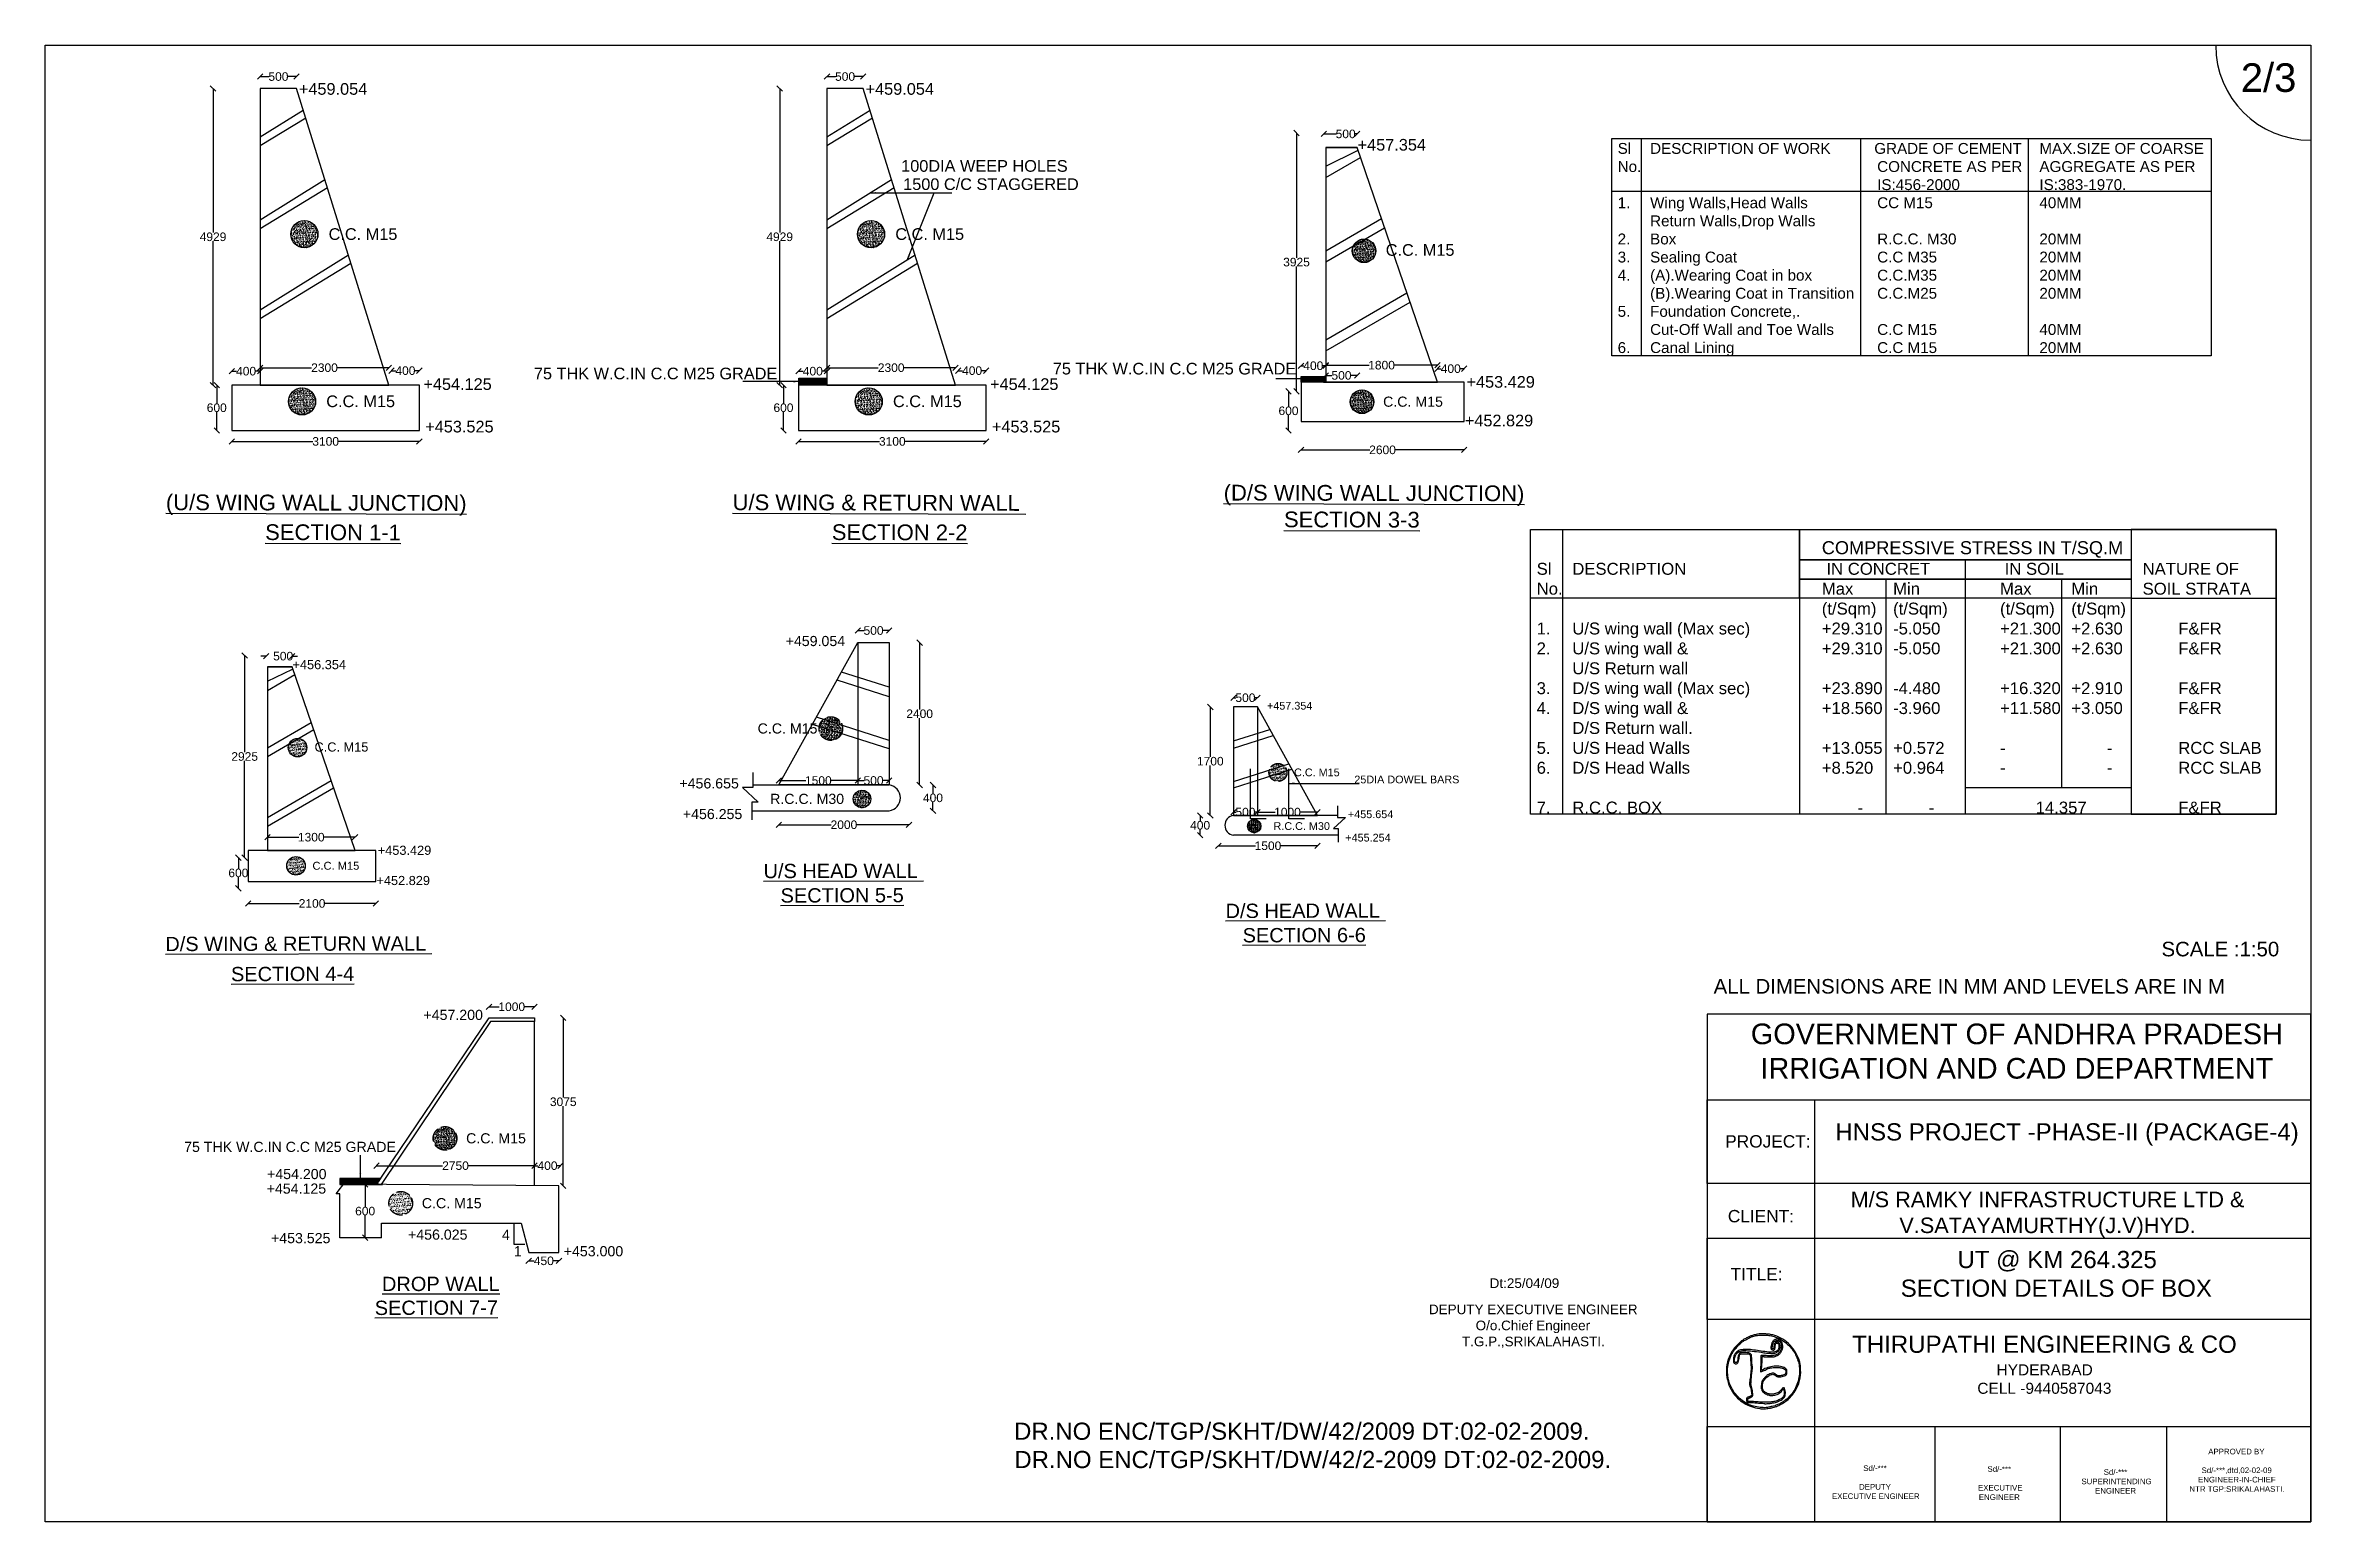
# Model space of a CAD drawing. Header units: millimetres. Extents: x 5124 to 6568637, y 2311 to 91879094.
# Drawn here: x 3634955 to 3674558, y 45935587 to 45961404 of the extents above; entities that cross this region are included whole.
import ezdxf

# ---------------------------------------------------------------- set-up
doc = ezdxf.new("R2010")
doc.units = ezdxf.units.MM
doc.header["$MEASUREMENT"] = 0
doc.linetypes.add('ACAD_ISO02W100', pattern=[15, 12, -3])
for name, color, linetype in [('DIMENSION', 7, 'Continuous'), ('DRAWING', 7, 'Continuous'), ('TEXT', 7, 'Continuous')]:
    doc.layers.add(name, color=color, linetype=linetype)
doc.styles.get("Standard").update_dxf_attribs({"font": 'arial.ttf', "height": 150})
doc.dimstyles.get("Standard").update_dxf_attribs({"dimtxt": 200, "dimasz": 110, "dimexe": 0.18, "dimexo": 0.0625, "dimgap": 0.09, "dimtad": 0, "dimtih": 1, "dimtoh": 1, "dimdec": 0, "dimzin": 0, "dimdsep": 46, "dimtxsty": 'Standard', "dimblk": 'OBLIQUE', "dimcen": 0.09, "dimse1": 1, "dimse2": 1, "dimadec": 0, "dimazin": 0, "dimtfac": 1, "dimtdec": 0, "dimtofl": 0, "dimtmove": 0, "dimatfit": 3, "dimfxl": 1, "dimtolj": 1, "dimtzin": 0, "dimarcsym": 0})

msp = doc.modelspace()

# ---------------------------------------------------------------- texts
at = {"layer": 'DRAWING', "attachment_point": 1}
for s, insert, char_height, width in [('{\\H1.3398x;Sl^IDESCRIPTION OF WORK^I       GRADE OF CEMENT ^IMAX.SIZE OF COARSE\\PNo.^I^I^I^I^I^I^I^I\\H0.99998x;CONCRETE AS PER ^IAGGREGATE AS PER\\P^I^I^I^I^I^I^I^IIS:456-2000^I^I^IIS:383-1970.\\P1.^IWing Walls,Head Walls ^I^I^ICC M15^I^I^I^I40MM\\P^IReturn Walls,Drop Walls\\P2.^IBox^I^I^I^I^I^I^IR.C.C. M30^I^I^I20MM\\P3.^ISealing Coat^I^I^I^I^IC.C M35^I^I^I^I20MM\\P4.^I(A).Wearing Coat in box^I^I^IC.C.M35\\H0.99998x;^I^I^I^I20MM\\H0.99998x;^I\\P^I(B).Wearing Coat in Transition^IC.C.M25^I^I^I^I20MM\\H0.99998x;\\P5.^IFoundation Concrete,.\\P^ICut-Off Wall and Toe Walls^I^IC.C M15^I^I^I^I40MM\\P6.^ICanal Lining^I^I^I^I^IC.C M15^I^I^I^I20MM}', (3662442.7, 45959696), 141.776, 10227.089), ('\\pi3510.2;{\\H1.4574x;     ^I^ICOMPRESSIVE STRESS IN T/SQ.M\\P\\pi0;\\H0.91933x;Sl^IDESCRIPTION^I^I^I^I IN CONCRET^I^I IN SOIL^I^I^INATURE OF \\PNo.^I^I^I^I^I^I^I^IMax^I^IMin^I^I^IMax^I^IMin^I^ISOIL STRATA\\P^I^I^I^I^I^I^I^I(t/Sqm)^I(t/Sqm)^I^I(t/Sqm)^I(t/Sqm)\\P\\H0.9999x;1.^IU/S wing wall (Max sec)\\H1.0001x;^I^I^I+29.310^I-5.050^I^I+21.300^I+2.630^I^IF&FR\\P\\H0.9999x;2.^IU/S wing wall & ^I^I\\H1.0001x;^I^I+29.310^I-5.050^I^I+21.300^I+2.630^I^IF&FR\\P^I\\H0.99992x;U/S Return wall \\P3.^ID/S wing wall \\H0.99996x;(Max sec)\\H1.0001x;^I^I ^I+23.890^I-4.480^I^I+16.320^I+2.910^I^IF&FR\\P\\H0.99992x;4.^ID/S wing wall & ^I^I ^I^I\\H1.0001x;+18.560^I-3.960^I^I+11.580^I+3.050^I^IF&FR\\H0.99998x;\\P\\H0.99996x;^ID/S Return wall.\\P5.^IU/S Head Walls ^I^I^I^I+13.055^I+0.572^I^I-^I^I^I-^I^IRCC SLAB\\P6.^ID/S Head Walls ^I^I^I^I+8.520^I+0.964^I^I-^I^I^I-^I^IRCC SLAB\\P\\P7.^IR.C.C. BOX^I^I^I^I^I^I-^I^I-^I^I^I14.357^I^I^IF&FR\\H0.99998x;\\P\\H0.99998x;^I^I^I^I\\P\\H0.99996x;^I^I^I^I}', (3661026.3, 45952732.6), 155.7801, 13496.101)]:
    msp.add_mtext(s, dxfattribs=dict(at, insert=insert, char_height=char_height, width=width))
at = {"layer": 'TEXT'}
for s, height, p in [('2/3', 500, (3673336.3, 45960589.4)), ('+459.054', 203.8, (3639387.8, 45960539.4)), ('+459.054', 203.8, (3649294.5, 45960539.4)), ('+457.354', 203.8, (3657896, 45959563)), ('100DIA WEEP HOLES', 203.803, (3649916.7, 45959192.9)), ('1500 C/C STAGGERED', 203.803, (3649951.8, 45958873.9)), (' C.C. M15  ', 203.803, (3639828.5, 45958001.1)), (' C.C. M15  ', 203.803, (3649735.2, 45958001.1)), (' C.C. M15  ', 203.803, (3658308.6, 45957723.2)), ('+454.125', 203.8, (3641564.2, 45955377.6)), ('75 THK W.C.IN C.C M25 GRADE', 203.803, (3643496.7, 45955563.2)), ('+454.125', 203.8, (3651470.8, 45955377.6)), ('75 THK W.C.IN C.C M25 GRADE', 203.803, (3652567.9, 45955647.8)), ('+453.429', 203.8, (3659799.6, 45955416.5)), (' C.C. M15  ', 203.803, (3639787.6, 45955076.8)), (' C.C. M15  ', 203.803, (3649694.3, 45955076.8)), (' C.C. M15  ', 177.305, (3658273, 45955083.8)), ('+453.525', 203.8, (3641596.4, 45954634.1)), ('+453.525', 203.8, (3651503.1, 45954634.1)), ('+452.829', 203.8, (3659770.4, 45954741.4)), ('+459.054', 177.3, (3647897.4, 45950898.3)), ('+456.354', 159.57, (3639276.1, 45950494.5)), ('+457.354', 135.18, (3656312, 45949787.9)), (' C.C. M15  ', 177.305, (3647338.8, 45949369.2)), (' C.C. M15  ', 159.565, (3639599.1, 45949054.1)), ('+456.655', 177.3, (3646039.7, 45948409.2)), (' C.C. M15  ', 135.179, (3656732.9, 45948622.1)), ('25DIA DOWEL BARS', 135.179, (3657838.7, 45948498.3)), ('+456.255', 177.3, (3646099.9, 45947872.8)), (' R.C.C. M30', 177.305, (3647556.6, 45948138.1)), (' R.C.C. M30', 135.179, (3656373.9, 45947683.4)), ('+455.654', 135.18, (3657726.8, 45947890.1)), ('+453.429', 159.57, (3640766.5, 45947248.1)), ('+455.254', 135.18, (3657680.9, 45947481.2)), (' C.C. M15  ', 138.818, (3639571.3, 45946987.6)), ('+452.829', 159.57, (3640743.6, 45946719.5)), ('SCALE :1:50', 254.808, (3671949.7, 45945473)), ('+457.200', 177.3, (3641565.6, 45944360.8)), ('75 THK W.C.IN C.C M25 GRADE', 177.305, (3637381.9, 45942052.8)), (' C.C. M15  ', 177.305, (3642242.2, 45942202.4)), ('+454.200', 177.3, (3638831.2, 45941577.7)), ('+454.125', 177.3, (3638824.5, 45941323.4)), (' C.C. M15  ', 177.305, (3641468.2, 45941068)), ('+453.525', 177.3, (3638899.9, 45940457)), ('+456.025', 177.3, (3641295.6, 45940518.4)), ('4', 177.3, (3642938, 45940514.6)), ('1', 177.3, (3643146.2, 45940228.2)), ('+453.000', 177.3, (3644017.7, 45940228.2)), ('Dt:25/04/09', 168.399, (3660205, 45939673.6))]:
    msp.add_text(s, height=height, dxfattribs=at).set_placement(p)
for s, height, rotation, p in [('%%U(D/S WING WALL JUNCTION)', 275.363, 359.8588, (3655554.4, 45953444.4)), ('%%U(U/S WING WALL JUNCTION)', 275.363, 359.8588, (3637062.7, 45953275.7)), ('%%UU/S WING & RETURN WALL ', 275.363, 359.8588, (3646969.4, 45953275.7)), ('%%USECTION 3-3', 275.363, 359.8588, (3656609, 45952976.6)), ('%%USECTION 1-1', 275.363, 359.8588, (3638797.8, 45952753.3)), ('%%USECTION 2-2', 275.363, 359.8588, (3648704.5, 45952753.3)), ('%%UU/S HEAD WALL ', 250, 0.1412, (3647510.6, 45946839.2)), ('%%USECTION 5-5', 250, 0.1412, (3647808.9, 45946413)), ('%%UD/S HEAD WALL ', 250, 0.1412, (3655588.2, 45946142.9)), ('%%UD/S WING & RETURN WALL ', 250, 0.1412, (3637053.6, 45945563.9)), ('%%USECTION 6-6', 250, 0.1412, (3655886.6, 45945716.7)), ('%%USECTION 4-4', 250, 0.1412, (3638201.3, 45945037.9)), ('%%UDROP WALL', 250, 0.1412, (3640840.9, 45939618.9)), ('%%USECTION 7-7', 250, 0.1412, (3640714.1, 45939201.2))]:
    msp.add_text(s, height=height, rotation=rotation, dxfattribs=at).set_placement(p)
at = {"layer": 'TEXT', "attachment_point": 1}
for s, insert, char_height, width in [('ALL DIMENSIONS ARE IN MM AND LEVELS ARE IN M', (3664120.2, 45945076.5), 254.808, 9093.178), ('PROJECT:', (3664322.5, 45942346), 216.12, 2016.494), ('\\pi15.422;M/S RAMKY INFRASTRUCTURE LTD &\\P\\pi867.11;V.SATAYAMURTHY(J.V)HYD.', (3666499.1, 45941357.6), 271.313, 6880.098), ('CLIENT:', (3664368.3, 45941038), 216.12, 2016.494), ('\\pi2950.9;UT @ KM 264.325\\P\\pi1959.5;SECTION DETAILS OF BOX', (3665431, 45940322.4), 300.824, 9338.4), ('TITLE:', (3664418, 45940025.1), 216.12, 1171.947), ('\\pi652.31;DEPUTY EXECUTIVE ENGINEER\\P\\pi1469;O/o.Chief Engineer\\P\\pi1229.8;T.G.P.,SRIKALAHASTI.', (3658491.2, 45939383.9), 168.399, 4930.593), ('\\pi1321.3;THIRUPATHI ENGINEERING & CO\\P\\pi3846.3;{\\H0.64302x;HYDERABAD\\P\\pi3510.1;CELL -9440587043}', (3665219.9, 45938840.6), 300.824, 9338.4), ('DR.NO ENC/TGP/SKHT/DW/42/2009 DT:02-02-2009. ', (3651890.3, 45937319.5), 300, 11909.349), ('DR.NO ENC/TGP/SKHT/DW/42/2-2009 DT:02-02-2009. ', (3651895.5, 45936824.4), 300, 11101.32), ('\\pi2264.8;Sd/-***\\P\\pi2465.3;\\P\\pi2192.8;DEPUTY \\P\\pi1680.7; EXECUTIVE ENGINEER', (3664469.9, 45936572.6), 98.233, 4930.593), ('\\pi2264.8;Sd/-***\\P\\pi2446.2; \\P\\pi2061; EXECUTIVE \\P\\pi2113.2;ENGINEER', (3666643, 45936556.9), 98.233, 4930.593), ('\\pi334.32;APPROVED BY\\P\\pi825.69;\\P\\pi217.66;Sd/-***,dtd,02-02-09 \\P\\pi155.71;ENGINEER-IN-CHIEF\\P\\pi5.7177;NTR TGP:SRIKALAHASTI.', (3672432.4, 45936862.6), 98.233, 1651.373), ('\\pi2264.8;Sd/-***\\P\\pi1836.7; SUPERINTENDING  \\P\\pi2113.2;ENGINEER', (3668675, 45936504.5), 98.233, 4930.593)]:
    msp.add_mtext(s, dxfattribs=dict(at, insert=insert, char_height=char_height, width=width))
at = {"layer": 'TEXT', "color": 7, "width": 10294.949, "attachment_point": 5}
for s, insert, char_height in [('GOVERNMENT OF ANDHRA PRADESH\\PIRRIGATION AND CAD DEPARTMENT', (3669421, 45943813.8), 360.989), ('HNSS PROJECT -PHASE-II (PACKAGE-4)', (3670298.3, 45942358.3), 300.824)]:
    msp.add_mtext(s, dxfattribs=dict(at, insert=insert, char_height=char_height))

# ---------------------------------------------------------------- blocks, each defined once
blk = doc.blocks.new('_Oblique')
at = {"color": 0, "linetype": 'ByBlock', "lineweight": -2}
blk.add_line((-0.5, -0.5), (0.5, 0.5), dxfattribs=at)
blk = doc.blocks.new('*D62')
at = {"layer": 'Defpoints', "color": 0}
for p in [(3638713, 45960857), (3638713, 45960647), (3639347, 45960647)]:
    blk.add_point(p, dxfattribs=at)
at = {"layer": 'DIMENSION', "color": 0, "lineweight": -2}
for p, q in [((3638713, 45960857), (3638864, 45960857)), ((3639347, 45960857), (3639195, 45960857))]:
    blk.add_line(p, q, dxfattribs=at)
at = {"layer": 'DIMENSION', "color": 0, "lineweight": -2, "xscale": 95, "yscale": 95, "zscale": 95, "rotation": 180}
blk.add_blockref('_Oblique', (3638713, 45960857), dxfattribs=at)
at = {"layer": 'DIMENSION', "color": 0, "lineweight": -2, "xscale": 95, "yscale": 95, "zscale": 95}
blk.add_blockref('_Oblique', (3639347, 45960857), dxfattribs=at)
at = {"layer": 'DIMENSION', "color": 0, "insert": (3639030, 45960857), "char_height": 150, "attachment_point": 5}
blk.add_mtext('\\A1;500', dxfattribs=at)
blk = doc.blocks.new('*D63')
at = {"layer": 'Defpoints', "color": 0}
for p in [(3638713, 45955705), (3638217, 45955462), (3638713, 45955462)]:
    blk.add_point(p, dxfattribs=at)
at = {"layer": 'DIMENSION', "color": 0, "lineweight": -2}
for p, q in [((3638217, 45955705), (3638297, 45955705)), ((3638713, 45955705), (3638634, 45955705))]:
    blk.add_line(p, q, dxfattribs=at)
at = {"layer": 'DIMENSION', "color": 0, "lineweight": -2, "xscale": 95, "yscale": 95, "zscale": 95, "rotation": 180}
blk.add_blockref('_Oblique', (3638217, 45955705), dxfattribs=at)
at = {"layer": 'DIMENSION', "color": 0, "lineweight": -2, "xscale": 95, "yscale": 95, "zscale": 95}
blk.add_blockref('_Oblique', (3638713, 45955705), dxfattribs=at)
at = {"layer": 'DIMENSION', "color": 0, "insert": (3638465, 45955705), "char_height": 150, "attachment_point": 5}
blk.add_mtext('\\A1;400', dxfattribs=at)
blk = doc.blocks.new('*D64')
at = {"layer": 'Defpoints', "color": 0}
for p in [(3640959, 45955766), (3638713, 45955462), (3640959, 45955462)]:
    blk.add_point(p, dxfattribs=at)
at = {"layer": 'DIMENSION', "color": 0, "lineweight": -2}
for p, q in [((3638713, 45955766), (3639611, 45955766)), ((3640959, 45955766), (3640061, 45955766))]:
    blk.add_line(p, q, dxfattribs=at)
at = {"layer": 'DIMENSION', "color": 0, "lineweight": -2, "xscale": 95, "yscale": 95, "zscale": 95, "rotation": 180}
blk.add_blockref('_Oblique', (3638713, 45955766), dxfattribs=at)
at = {"layer": 'DIMENSION', "color": 0, "lineweight": -2, "xscale": 95, "yscale": 95, "zscale": 95}
blk.add_blockref('_Oblique', (3640959, 45955766), dxfattribs=at)
at = {"layer": 'DIMENSION', "color": 0, "insert": (3639836, 45955766), "char_height": 150, "attachment_point": 5}
blk.add_mtext('\\A1;2300', dxfattribs=at)
blk = doc.blocks.new('*D65')
at = {"layer": 'Defpoints', "color": 0}
for p in [(3641494, 45955714), (3641006, 45955462), (3641494, 45955462)]:
    blk.add_point(p, dxfattribs=at)
at = {"layer": 'DIMENSION', "color": 0, "lineweight": -2}
for p, q in [((3641006, 45955714), (3641082, 45955714)), ((3641494, 45955714), (3641419, 45955714))]:
    blk.add_line(p, q, dxfattribs=at)
at = {"layer": 'DIMENSION', "color": 0, "lineweight": -2, "xscale": 95, "yscale": 95, "zscale": 95, "rotation": 180}
blk.add_blockref('_Oblique', (3641006, 45955714), dxfattribs=at)
at = {"layer": 'DIMENSION', "color": 0, "lineweight": -2, "xscale": 95, "yscale": 95, "zscale": 95}
blk.add_blockref('_Oblique', (3641494, 45955714), dxfattribs=at)
at = {"layer": 'DIMENSION', "color": 0, "insert": (3641250, 45955714), "char_height": 150, "attachment_point": 5}
blk.add_mtext('\\A1;400', dxfattribs=at)
blk = doc.blocks.new('*D66')
at = {"layer": 'Defpoints', "color": 0}
for p in [(3638217, 45955462), (3637952, 45954669), (3638217, 45954669)]:
    blk.add_point(p, dxfattribs=at)
at = {"layer": 'DIMENSION', "color": 0, "lineweight": -2}
for p, q in [((3637952, 45955462), (3637952, 45955142)), ((3637952, 45954669), (3637952, 45954989))]:
    blk.add_line(p, q, dxfattribs=at)
at = {"layer": 'DIMENSION', "color": 0, "lineweight": -2, "xscale": 95, "yscale": 95, "zscale": 95}
for p, rotation in [((3637952, 45955462), 90), ((3637952, 45954669), 270)]:
    blk.add_blockref('_Oblique', p, dxfattribs=dict(at, rotation=rotation))
at = {"layer": 'DIMENSION', "color": 0, "insert": (3637952, 45955066), "char_height": 150, "attachment_point": 5}
blk.add_mtext('\\A1;600', dxfattribs=at)
blk = doc.blocks.new('*D67')
at = {"layer": 'Defpoints', "color": 0}
for p in [(3638217, 45954669), (3638217, 45954477), (3641494, 45954669)]:
    blk.add_point(p, dxfattribs=at)
at = {"layer": 'DIMENSION', "color": 0, "lineweight": -2}
for p, q in [((3638217, 45954477), (3639632, 45954477)), ((3641494, 45954477), (3640079, 45954477))]:
    blk.add_line(p, q, dxfattribs=at)
at = {"layer": 'DIMENSION', "color": 0, "lineweight": -2, "xscale": 95, "yscale": 95, "zscale": 95, "rotation": 180}
blk.add_blockref('_Oblique', (3638217, 45954477), dxfattribs=at)
at = {"layer": 'DIMENSION', "color": 0, "lineweight": -2, "xscale": 95, "yscale": 95, "zscale": 95}
blk.add_blockref('_Oblique', (3641494, 45954477), dxfattribs=at)
at = {"layer": 'DIMENSION', "color": 0, "insert": (3639856, 45954477), "char_height": 150, "attachment_point": 5}
blk.add_mtext('\\A1;3100', dxfattribs=at)
blk = doc.blocks.new('*D68')
at = {"layer": 'Defpoints', "color": 0}
for p in [(3637887, 45960647), (3638713, 45960647), (3638217, 45955462)]:
    blk.add_point(p, dxfattribs=at)
at = {"layer": 'DRAWING', "color": 0, "lineweight": -2}
for p, q in [((3637887, 45960647), (3637887, 45958131)), ((3637887, 45955462), (3637887, 45957978))]:
    blk.add_line(p, q, dxfattribs=at)
at = {"layer": 'DRAWING', "color": 0, "lineweight": -2, "xscale": 95, "yscale": 95, "zscale": 95}
for p, rotation in [((3637887, 45960647), 90), ((3637887, 45955462), 270)]:
    blk.add_blockref('_Oblique', p, dxfattribs=dict(at, rotation=rotation))
at = {"layer": 'DRAWING', "color": 0, "insert": (3637887, 45958055), "char_height": 150, "attachment_point": 5}
blk.add_mtext('\\A1;4929', dxfattribs=at)
blk = doc.blocks.new('*D70')
at = {"layer": 'Defpoints', "color": 0}
for p in [(3648620, 45960857), (3648620, 45960647), (3649253, 45960647)]:
    blk.add_point(p, dxfattribs=at)
at = {"layer": 'DIMENSION', "color": 0, "lineweight": -2}
for p, q in [((3648620, 45960857), (3648771, 45960857)), ((3649253, 45960857), (3649102, 45960857))]:
    blk.add_line(p, q, dxfattribs=at)
at = {"layer": 'DIMENSION', "color": 0, "lineweight": -2, "xscale": 95, "yscale": 95, "zscale": 95, "rotation": 180}
blk.add_blockref('_Oblique', (3648620, 45960857), dxfattribs=at)
at = {"layer": 'DIMENSION', "color": 0, "lineweight": -2, "xscale": 95, "yscale": 95, "zscale": 95}
blk.add_blockref('_Oblique', (3649253, 45960857), dxfattribs=at)
at = {"layer": 'DIMENSION', "color": 0, "insert": (3648936, 45960857), "char_height": 150, "attachment_point": 5}
blk.add_mtext('\\A1;500', dxfattribs=at)
blk = doc.blocks.new('*D71')
at = {"layer": 'Defpoints', "color": 0}
for p in [(3648620, 45955705), (3648124, 45955462), (3648620, 45955462)]:
    blk.add_point(p, dxfattribs=at)
at = {"layer": 'DIMENSION', "color": 0, "lineweight": -2}
for p, q in [((3648124, 45955705), (3648203, 45955705)), ((3648620, 45955705), (3648540, 45955705))]:
    blk.add_line(p, q, dxfattribs=at)
at = {"layer": 'DIMENSION', "color": 0, "lineweight": -2, "xscale": 95, "yscale": 95, "zscale": 95, "rotation": 180}
blk.add_blockref('_Oblique', (3648124, 45955705), dxfattribs=at)
at = {"layer": 'DIMENSION', "color": 0, "lineweight": -2, "xscale": 95, "yscale": 95, "zscale": 95}
blk.add_blockref('_Oblique', (3648620, 45955705), dxfattribs=at)
at = {"layer": 'DIMENSION', "color": 0, "insert": (3648372, 45955705), "char_height": 150, "attachment_point": 5}
blk.add_mtext('\\A1;400', dxfattribs=at)
blk = doc.blocks.new('*D72')
at = {"layer": 'Defpoints', "color": 0}
for p in [(3650865, 45955766), (3648620, 45955462), (3650865, 45955462)]:
    blk.add_point(p, dxfattribs=at)
at = {"layer": 'DIMENSION', "color": 0, "lineweight": -2}
for p, q in [((3648620, 45955766), (3649517, 45955766)), ((3650865, 45955766), (3649968, 45955766))]:
    blk.add_line(p, q, dxfattribs=at)
at = {"layer": 'DIMENSION', "color": 0, "lineweight": -2, "xscale": 95, "yscale": 95, "zscale": 95, "rotation": 180}
blk.add_blockref('_Oblique', (3648620, 45955766), dxfattribs=at)
at = {"layer": 'DIMENSION', "color": 0, "lineweight": -2, "xscale": 95, "yscale": 95, "zscale": 95}
blk.add_blockref('_Oblique', (3650865, 45955766), dxfattribs=at)
at = {"layer": 'DIMENSION', "color": 0, "insert": (3649742, 45955766), "char_height": 150, "attachment_point": 5}
blk.add_mtext('\\A1;2300', dxfattribs=at)
blk = doc.blocks.new('*D73')
at = {"layer": 'Defpoints', "color": 0}
for p in [(3651401, 45955714), (3650913, 45955462), (3651401, 45955462)]:
    blk.add_point(p, dxfattribs=at)
at = {"layer": 'DIMENSION', "color": 0, "lineweight": -2}
for p, q in [((3650913, 45955714), (3650988, 45955714)), ((3651401, 45955714), (3651326, 45955714))]:
    blk.add_line(p, q, dxfattribs=at)
at = {"layer": 'DIMENSION', "color": 0, "lineweight": -2, "xscale": 95, "yscale": 95, "zscale": 95, "rotation": 180}
blk.add_blockref('_Oblique', (3650913, 45955714), dxfattribs=at)
at = {"layer": 'DIMENSION', "color": 0, "lineweight": -2, "xscale": 95, "yscale": 95, "zscale": 95}
blk.add_blockref('_Oblique', (3651401, 45955714), dxfattribs=at)
at = {"layer": 'DIMENSION', "color": 0, "insert": (3651157, 45955714), "char_height": 150, "attachment_point": 5}
blk.add_mtext('\\A1;400', dxfattribs=at)
blk = doc.blocks.new('*D74')
at = {"layer": 'Defpoints', "color": 0}
for p in [(3648124, 45955462), (3647859, 45954669), (3648124, 45954669)]:
    blk.add_point(p, dxfattribs=at)
at = {"layer": 'DIMENSION', "color": 0, "lineweight": -2}
for p, q in [((3647859, 45955462), (3647859, 45955142)), ((3647859, 45954669), (3647859, 45954989))]:
    blk.add_line(p, q, dxfattribs=at)
at = {"layer": 'DIMENSION', "color": 0, "lineweight": -2, "xscale": 95, "yscale": 95, "zscale": 95}
for p, rotation in [((3647859, 45955462), 90), ((3647859, 45954669), 270)]:
    blk.add_blockref('_Oblique', p, dxfattribs=dict(at, rotation=rotation))
at = {"layer": 'DIMENSION', "color": 0, "insert": (3647859, 45955066), "char_height": 150, "attachment_point": 5}
blk.add_mtext('\\A1;600', dxfattribs=at)
blk = doc.blocks.new('*D75')
at = {"layer": 'Defpoints', "color": 0}
for p in [(3648124, 45954669), (3648124, 45954477), (3651401, 45954669)]:
    blk.add_point(p, dxfattribs=at)
at = {"layer": 'DIMENSION', "color": 0, "lineweight": -2}
for p, q in [((3648124, 45954477), (3649539, 45954477)), ((3651401, 45954477), (3649986, 45954477))]:
    blk.add_line(p, q, dxfattribs=at)
at = {"layer": 'DIMENSION', "color": 0, "lineweight": -2, "xscale": 95, "yscale": 95, "zscale": 95, "rotation": 180}
blk.add_blockref('_Oblique', (3648124, 45954477), dxfattribs=at)
at = {"layer": 'DIMENSION', "color": 0, "lineweight": -2, "xscale": 95, "yscale": 95, "zscale": 95}
blk.add_blockref('_Oblique', (3651401, 45954477), dxfattribs=at)
at = {"layer": 'DIMENSION', "color": 0, "insert": (3649762, 45954477), "char_height": 150, "attachment_point": 5}
blk.add_mtext('\\A1;3100', dxfattribs=at)
blk = doc.blocks.new('*D69')
at = {"layer": 'Defpoints', "color": 0}
for p in [(3647793, 45960647), (3648620, 45960647), (3648124, 45955462)]:
    blk.add_point(p, dxfattribs=at)
at = {"layer": 'DRAWING', "color": 0, "lineweight": -2}
for p, q in [((3647793, 45960647), (3647793, 45958131)), ((3647793, 45955462), (3647793, 45957978))]:
    blk.add_line(p, q, dxfattribs=at)
at = {"layer": 'DRAWING', "color": 0, "lineweight": -2, "xscale": 95, "yscale": 95, "zscale": 95}
for p, rotation in [((3647793, 45960647), 90), ((3647793, 45955462), 270)]:
    blk.add_blockref('_Oblique', p, dxfattribs=dict(at, rotation=rotation))
at = {"layer": 'DRAWING', "color": 0, "insert": (3647793, 45958055), "char_height": 150, "attachment_point": 5}
blk.add_mtext('\\A1;4929', dxfattribs=at)
blk = doc.blocks.new('*D76')
at = {"layer": 'Defpoints', "color": 0}
for p in [(3657338, 45955810), (3657338, 45955359), (3659292, 45955359)]:
    blk.add_point(p, dxfattribs=at)
at = {"layer": 'DIMENSION', "color": 0, "lineweight": -2}
for p, q in [((3657338, 45955810), (3658098, 45955810)), ((3659292, 45955810), (3658532, 45955810))]:
    blk.add_line(p, q, dxfattribs=at)
at = {"layer": 'DIMENSION', "color": 0, "lineweight": -2, "xscale": 95, "yscale": 95, "zscale": 95, "rotation": 180}
blk.add_blockref('_Oblique', (3657338, 45955810), dxfattribs=at)
at = {"layer": 'DIMENSION', "color": 0, "lineweight": -2, "xscale": 95, "yscale": 95, "zscale": 95}
blk.add_blockref('_Oblique', (3659292, 45955810), dxfattribs=at)
at = {"layer": 'DIMENSION', "color": 0, "insert": (3658315, 45955810), "char_height": 150, "attachment_point": 5}
blk.add_mtext('\\A1;1800', dxfattribs=at)
blk = doc.blocks.new('*D77')
at = {"layer": 'Defpoints', "color": 0}
for p in [(3657338, 45955631), (3657338, 45955359), (3657889, 45955359)]:
    blk.add_point(p, dxfattribs=at)
at = {"layer": 'DIMENSION', "color": 0, "lineweight": -2}
for p, q in [((3657338, 45955631), (3657448, 45955631)), ((3657889, 45955631), (3657779, 45955631))]:
    blk.add_line(p, q, dxfattribs=at)
at = {"layer": 'DIMENSION', "color": 0, "lineweight": -2, "xscale": 95, "yscale": 95, "zscale": 95, "rotation": 180}
blk.add_blockref('_Oblique', (3657338, 45955631), dxfattribs=at)
at = {"layer": 'DIMENSION', "color": 0, "lineweight": -2, "xscale": 95, "yscale": 95, "zscale": 95}
blk.add_blockref('_Oblique', (3657889, 45955631), dxfattribs=at)
at = {"layer": 'DIMENSION', "color": 0, "insert": (3657614, 45955631), "char_height": 150, "attachment_point": 5}
blk.add_mtext('\\A1;500', dxfattribs=at)
blk = doc.blocks.new('*D78')
at = {"layer": 'Defpoints', "color": 0}
for p in [(3656907, 45955800), (3656907, 45955359), (3657338, 45955359)]:
    blk.add_point(p, dxfattribs=at)
at = {"layer": 'DIMENSION', "color": 0, "lineweight": -2}
for p, q in [((3656907, 45955800), (3656954, 45955800)), ((3657338, 45955800), (3657291, 45955800))]:
    blk.add_line(p, q, dxfattribs=at)
at = {"layer": 'DIMENSION', "color": 0, "lineweight": -2, "xscale": 95, "yscale": 95, "zscale": 95, "rotation": 180}
blk.add_blockref('_Oblique', (3656907, 45955800), dxfattribs=at)
at = {"layer": 'DIMENSION', "color": 0, "lineweight": -2, "xscale": 95, "yscale": 95, "zscale": 95}
blk.add_blockref('_Oblique', (3657338, 45955800), dxfattribs=at)
at = {"layer": 'DIMENSION', "color": 0, "insert": (3657122, 45955800), "char_height": 150, "attachment_point": 5}
blk.add_mtext('\\A1;400', dxfattribs=at)
blk = doc.blocks.new('*D79')
at = {"layer": 'Defpoints', "color": 0}
for p in [(3656907, 45955354), (3656688, 45954670), (3656907, 45954670)]:
    blk.add_point(p, dxfattribs=at)
at = {"layer": 'DIMENSION', "color": 0, "lineweight": -2}
for p, q in [((3656688, 45955354), (3656688, 45955089)), ((3656688, 45954670), (3656688, 45954935))]:
    blk.add_line(p, q, dxfattribs=at)
at = {"layer": 'DIMENSION', "color": 0, "lineweight": -2, "xscale": 95, "yscale": 95, "zscale": 95}
for p, rotation in [((3656688, 45955354), 90), ((3656688, 45954670), 270)]:
    blk.add_blockref('_Oblique', p, dxfattribs=dict(at, rotation=rotation))
at = {"layer": 'DIMENSION', "color": 0, "insert": (3656688, 45955012), "char_height": 150, "attachment_point": 5}
blk.add_mtext('\\A1;600', dxfattribs=at)
blk = doc.blocks.new('*D80')
at = {"layer": 'Defpoints', "color": 0}
for p in [(3656907, 45954670), (3659758, 45954670), (3656907, 45954329)]:
    blk.add_point(p, dxfattribs=at)
at = {"layer": 'DIMENSION', "color": 0, "lineweight": -2}
for p, q in [((3656907, 45954329), (3658107, 45954329)), ((3659758, 45954329), (3658557, 45954329))]:
    blk.add_line(p, q, dxfattribs=at)
at = {"layer": 'DIMENSION', "color": 0, "lineweight": -2, "xscale": 95, "yscale": 95, "zscale": 95, "rotation": 180}
blk.add_blockref('_Oblique', (3656907, 45954329), dxfattribs=at)
at = {"layer": 'DIMENSION', "color": 0, "lineweight": -2, "xscale": 95, "yscale": 95, "zscale": 95}
blk.add_blockref('_Oblique', (3659758, 45954329), dxfattribs=at)
at = {"layer": 'DIMENSION', "color": 0, "insert": (3658332, 45954329), "char_height": 150, "attachment_point": 5}
blk.add_mtext('\\A1;2600', dxfattribs=at)
blk = doc.blocks.new('*D81')
at = {"layer": 'Defpoints', "color": 0}
for p in [(3656828, 45959870), (3657338, 45959870), (3656907, 45955354)]:
    blk.add_point(p, dxfattribs=at)
at = {"layer": 'DIMENSION', "color": 0, "lineweight": -2}
for p, q in [((3656828, 45959870), (3656828, 45957689)), ((3656828, 45955354), (3656828, 45957536))]:
    blk.add_line(p, q, dxfattribs=at)
at = {"layer": 'DIMENSION', "color": 0, "lineweight": -2, "xscale": 95, "yscale": 95, "zscale": 95}
for p, rotation in [((3656828, 45959870), 90), ((3656828, 45955354), 270)]:
    blk.add_blockref('_Oblique', p, dxfattribs=dict(at, rotation=rotation))
at = {"layer": 'DIMENSION', "color": 0, "insert": (3656828, 45957612), "char_height": 150, "attachment_point": 5}
blk.add_mtext('\\A1;3925', dxfattribs=at)
blk = doc.blocks.new('*D82')
at = {"layer": 'Defpoints', "color": 0}
for p in [(3657306, 45959870), (3657306, 45959854), (3657889, 45959870)]:
    blk.add_point(p, dxfattribs=at)
at = {"layer": 'DIMENSION', "color": 0, "lineweight": -2}
for p, q in [((3657306, 45959854), (3657522, 45959854)), ((3657889, 45959854), (3657853, 45959854))]:
    blk.add_line(p, q, dxfattribs=at)
at = {"layer": 'DIMENSION', "color": 0, "lineweight": -2, "xscale": 95, "yscale": 95, "zscale": 95, "rotation": 180}
blk.add_blockref('_Oblique', (3657306, 45959854), dxfattribs=at)
at = {"layer": 'DIMENSION', "color": 0, "lineweight": -2, "xscale": 95, "yscale": 95, "zscale": 95}
blk.add_blockref('_Oblique', (3657889, 45959854), dxfattribs=at)
at = {"layer": 'DIMENSION', "color": 0, "insert": (3657687, 45959854), "char_height": 150, "attachment_point": 5}
blk.add_mtext('\\A1;500', dxfattribs=at)
blk = doc.blocks.new('*D83')
at = {"layer": 'Defpoints', "color": 0}
for p in [(3659758, 45955749), (3659292, 45955514), (3659758, 45955514)]:
    blk.add_point(p, dxfattribs=at)
at = {"layer": 'DIMENSION', "color": 0, "lineweight": -2}
for p, q in [((3659292, 45955749), (3659356, 45955749)), ((3659758, 45955749), (3659693, 45955749))]:
    blk.add_line(p, q, dxfattribs=at)
at = {"layer": 'DIMENSION', "color": 0, "lineweight": -2, "xscale": 95, "yscale": 95, "zscale": 95, "rotation": 180}
blk.add_blockref('_Oblique', (3659292, 45955749), dxfattribs=at)
at = {"layer": 'DIMENSION', "color": 0, "lineweight": -2, "xscale": 95, "yscale": 95, "zscale": 95}
blk.add_blockref('_Oblique', (3659758, 45955749), dxfattribs=at)
at = {"layer": 'DIMENSION', "color": 0, "insert": (3659525, 45955749), "char_height": 150, "attachment_point": 5}
blk.add_mtext('\\A1;400', dxfattribs=at)
blk = doc.blocks.new('*D84')
at = {"layer": 'Defpoints', "color": 0}
for p in [(3638839, 45947556), (3638839, 45947203), (3640369, 45947203)]:
    blk.add_point(p, dxfattribs=at)
at = {"layer": 'DIMENSION', "color": 0, "lineweight": -2}
for p, q in [((3638839, 45947556), (3639387, 45947556)), ((3640369, 45947556), (3639821, 45947556))]:
    blk.add_line(p, q, dxfattribs=at)
at = {"layer": 'DIMENSION', "color": 0, "lineweight": -2, "xscale": 95, "yscale": 95, "zscale": 95, "rotation": 180}
blk.add_blockref('_Oblique', (3638839, 45947556), dxfattribs=at)
at = {"layer": 'DIMENSION', "color": 0, "lineweight": -2, "xscale": 95, "yscale": 95, "zscale": 95}
blk.add_blockref('_Oblique', (3640369, 45947556), dxfattribs=at)
at = {"layer": 'DIMENSION', "color": 0, "insert": (3639604, 45947556), "char_height": 150, "attachment_point": 5}
blk.add_mtext('\\A1;1300', dxfattribs=at)
blk = doc.blocks.new('*D85')
at = {"layer": 'Defpoints', "color": 0}
for p in [(3638502, 45947199), (3638330, 45946663), (3638502, 45946663)]:
    blk.add_point(p, dxfattribs=at)
at = {"layer": 'DIMENSION', "color": 0, "lineweight": -2}
for p, q in [((3638330, 45947199), (3638330, 45947008)), ((3638330, 45946663), (3638330, 45946855))]:
    blk.add_line(p, q, dxfattribs=at)
at = {"layer": 'DIMENSION', "color": 0, "lineweight": -2, "xscale": 95, "yscale": 95, "zscale": 95}
for p, rotation in [((3638330, 45947199), 90), ((3638330, 45946663), 270)]:
    blk.add_blockref('_Oblique', p, dxfattribs=dict(at, rotation=rotation))
at = {"layer": 'DIMENSION', "color": 0, "insert": (3638330, 45946931), "char_height": 150, "attachment_point": 5}
blk.add_mtext('\\A1;600', dxfattribs=at)
blk = doc.blocks.new('*D86')
at = {"layer": 'Defpoints', "color": 0}
for p in [(3638502, 45946663), (3640734, 45946663), (3638502, 45946397)]:
    blk.add_point(p, dxfattribs=at)
at = {"layer": 'DIMENSION', "color": 0, "lineweight": -2}
for p, q in [((3638502, 45946397), (3639393, 45946397)), ((3640734, 45946397), (3639843, 45946397))]:
    blk.add_line(p, q, dxfattribs=at)
at = {"layer": 'DIMENSION', "color": 0, "lineweight": -2, "xscale": 95, "yscale": 95, "zscale": 95, "rotation": 180}
blk.add_blockref('_Oblique', (3638502, 45946397), dxfattribs=at)
at = {"layer": 'DIMENSION', "color": 0, "lineweight": -2, "xscale": 95, "yscale": 95, "zscale": 95}
blk.add_blockref('_Oblique', (3640734, 45946397), dxfattribs=at)
at = {"layer": 'DIMENSION', "color": 0, "insert": (3639618, 45946397), "char_height": 150, "attachment_point": 5}
blk.add_mtext('\\A1;2100', dxfattribs=at)
blk = doc.blocks.new('*D87')
at = {"layer": 'Defpoints', "color": 0}
for p in [(3638440, 45950735), (3638839, 45950735), (3638502, 45947199)]:
    blk.add_point(p, dxfattribs=at)
at = {"layer": 'DIMENSION', "color": 0, "lineweight": -2}
for p, q in [((3638440, 45950735), (3638440, 45949044)), ((3638440, 45947199), (3638440, 45948891))]:
    blk.add_line(p, q, dxfattribs=at)
at = {"layer": 'DIMENSION', "color": 0, "lineweight": -2, "xscale": 95, "yscale": 95, "zscale": 95}
for p, rotation in [((3638440, 45950735), 90), ((3638440, 45947199), 270)]:
    blk.add_blockref('_Oblique', p, dxfattribs=dict(at, rotation=rotation))
at = {"layer": 'DIMENSION', "color": 0, "insert": (3638440, 45948967), "char_height": 150, "attachment_point": 5}
blk.add_mtext('\\A1;2925', dxfattribs=at)
blk = doc.blocks.new('*D88')
at = {"layer": 'Defpoints', "color": 0}
for p in [(3638815, 45950735), (3638815, 45950722), (3639271, 45950735)]:
    blk.add_point(p, dxfattribs=at)
at = {"layer": 'DIMENSION', "color": 0, "lineweight": -2}
for p, q in [((3638815, 45950722), (3638720, 45950722)), ((3639271, 45950722), (3639366, 45950722))]:
    blk.add_line(p, q, dxfattribs=at)
at = {"layer": 'DIMENSION', "color": 0, "lineweight": -2, "xscale": 95, "yscale": 95, "zscale": 95}
blk.add_blockref('_Oblique', (3638815, 45950722), dxfattribs=at)
at = {"layer": 'DIMENSION', "color": 0, "lineweight": -2, "xscale": 95, "yscale": 95, "zscale": 95, "rotation": 180}
blk.add_blockref('_Oblique', (3639271, 45950722), dxfattribs=at)
at = {"layer": 'DIMENSION', "color": 0, "insert": (3639113, 45950722), "char_height": 150, "attachment_point": 5}
blk.add_mtext('\\A1;500', dxfattribs=at)
blk = doc.blocks.new('*D89')
at = {"layer": 'Defpoints', "color": 0}
for p in [(3649159, 45948470), (3649708, 45948547), (3649708, 45948470)]:
    blk.add_point(p, dxfattribs=at)
at = {"layer": 'DIMENSION', "color": 0, "lineweight": -2}
for p, q in [((3649159, 45948547), (3649268, 45948547)), ((3649708, 45948547), (3649599, 45948547))]:
    blk.add_line(p, q, dxfattribs=at)
at = {"layer": 'DIMENSION', "color": 0, "lineweight": -2, "xscale": 95, "yscale": 95, "zscale": 95, "rotation": 180}
blk.add_blockref('_Oblique', (3649159, 45948547), dxfattribs=at)
at = {"layer": 'DIMENSION', "color": 0, "lineweight": -2, "xscale": 95, "yscale": 95, "zscale": 95}
blk.add_blockref('_Oblique', (3649708, 45948547), dxfattribs=at)
at = {"layer": 'DIMENSION', "color": 0, "insert": (3649434, 45948547), "char_height": 150, "attachment_point": 5}
blk.add_mtext('\\A1;500', dxfattribs=at)
blk = doc.blocks.new('*D90')
at = {"layer": 'Defpoints', "color": 0}
for p in [(3647779, 45948470), (3650054, 45948470), (3650054, 45947774)]:
    blk.add_point(p, dxfattribs=at)
at = {"layer": 'DIMENSION', "color": 0, "lineweight": -2}
for p, q in [((3647779, 45947774), (3648691, 45947774)), ((3650054, 45947774), (3649141, 45947774))]:
    blk.add_line(p, q, dxfattribs=at)
at = {"layer": 'DIMENSION', "color": 0, "lineweight": -2, "xscale": 95, "yscale": 95, "zscale": 95, "rotation": 180}
blk.add_blockref('_Oblique', (3647779, 45947774), dxfattribs=at)
at = {"layer": 'DIMENSION', "color": 0, "lineweight": -2, "xscale": 95, "yscale": 95, "zscale": 95}
blk.add_blockref('_Oblique', (3650054, 45947774), dxfattribs=at)
at = {"layer": 'DIMENSION', "color": 0, "insert": (3648916, 45947774), "char_height": 150, "attachment_point": 5}
blk.add_mtext('\\A1;2000', dxfattribs=at)
blk = doc.blocks.new('*D91')
at = {"layer": 'Defpoints', "color": 0}
for p in [(3650054, 45948470), (3650054, 45948019), (3650473, 45948019)]:
    blk.add_point(p, dxfattribs=at)
at = {"layer": 'DIMENSION', "color": 0, "lineweight": -2}
for p, q in [((3650473, 45948470), (3650473, 45948321)), ((3650473, 45948019), (3650473, 45948168))]:
    blk.add_line(p, q, dxfattribs=at)
at = {"layer": 'DIMENSION', "color": 0, "lineweight": -2, "xscale": 95, "yscale": 95, "zscale": 95}
for p, rotation in [((3650473, 45948470), 90), ((3650473, 45948019), 270)]:
    blk.add_blockref('_Oblique', p, dxfattribs=dict(at, rotation=rotation))
at = {"layer": 'DIMENSION', "color": 0, "insert": (3650473, 45948244), "char_height": 150, "attachment_point": 5}
blk.add_mtext('\\A1;400', dxfattribs=at)
blk = doc.blocks.new('*D92')
at = {"layer": 'Defpoints', "color": 0}
for p in [(3649708, 45950958), (3650240, 45950958), (3650054, 45948470)]:
    blk.add_point(p, dxfattribs=at)
at = {"layer": 'DIMENSION', "color": 0, "lineweight": -2}
for p, q in [((3650240, 45950958), (3650240, 45949791)), ((3650240, 45948470), (3650240, 45949637))]:
    blk.add_line(p, q, dxfattribs=at)
at = {"layer": 'DIMENSION', "color": 0, "lineweight": -2, "xscale": 95, "yscale": 95, "zscale": 95}
for p, rotation in [((3650240, 45950958), 90), ((3650240, 45948470), 270)]:
    blk.add_blockref('_Oblique', p, dxfattribs=dict(at, rotation=rotation))
at = {"layer": 'DIMENSION', "color": 0, "insert": (3650240, 45949714), "char_height": 150, "attachment_point": 5}
blk.add_mtext('\\A1;2400', dxfattribs=at)
blk = doc.blocks.new('*D93')
at = {"layer": 'Defpoints', "color": 0}
for p in [(3649159, 45951170), (3649159, 45950958), (3649708, 45950958)]:
    blk.add_point(p, dxfattribs=at)
at = {"layer": 'DIMENSION', "color": 0, "lineweight": -2}
for p, q in [((3649159, 45951170), (3649268, 45951170)), ((3649708, 45951170), (3649599, 45951170))]:
    blk.add_line(p, q, dxfattribs=at)
at = {"layer": 'DIMENSION', "color": 0, "lineweight": -2, "xscale": 95, "yscale": 95, "zscale": 95, "rotation": 180}
blk.add_blockref('_Oblique', (3649159, 45951170), dxfattribs=at)
at = {"layer": 'DIMENSION', "color": 0, "lineweight": -2, "xscale": 95, "yscale": 95, "zscale": 95}
blk.add_blockref('_Oblique', (3649708, 45951170), dxfattribs=at)
at = {"layer": 'DIMENSION', "color": 0, "insert": (3649434, 45951170), "char_height": 150, "attachment_point": 5}
blk.add_mtext('\\A1;500', dxfattribs=at)
blk = doc.blocks.new('*D94')
at = {"layer": 'Defpoints', "color": 0}
for p in [(3647779, 45948470), (3649159, 45948547), (3649159, 45948470)]:
    blk.add_point(p, dxfattribs=at)
at = {"layer": 'DRAWING', "color": 0, "lineweight": -2}
for p, q in [((3647779, 45948547), (3648252, 45948547)), ((3649159, 45948547), (3648686, 45948547))]:
    blk.add_line(p, q, dxfattribs=at)
at = {"layer": 'DRAWING', "color": 0, "lineweight": -2, "xscale": 95, "yscale": 95, "zscale": 95, "rotation": 180}
blk.add_blockref('_Oblique', (3647779, 45948547), dxfattribs=at)
at = {"layer": 'DRAWING', "color": 0, "lineweight": -2, "xscale": 95, "yscale": 95, "zscale": 95}
blk.add_blockref('_Oblique', (3649159, 45948547), dxfattribs=at)
at = {"layer": 'DRAWING', "color": 0, "insert": (3648469, 45948547), "char_height": 150, "attachment_point": 5}
blk.add_mtext('\\A1;1500', dxfattribs=at)
blk = doc.blocks.new('*D98')
at = {"layer": 'Defpoints', "color": 0}
for p in [(3655726, 45947995), (3655726, 45947936), (3656144, 45947936)]:
    blk.add_point(p, dxfattribs=at)
at = {"layer": 'DIMENSION', "color": 0, "lineweight": -2}
for p, q in [((3655726, 45947995), (3655769, 45947995)), ((3656144, 45947995), (3656101, 45947995))]:
    blk.add_line(p, q, dxfattribs=at)
at = {"layer": 'DIMENSION', "color": 0, "lineweight": -2, "xscale": 95, "yscale": 95, "zscale": 95, "rotation": 180}
blk.add_blockref('_Oblique', (3655726, 45947995), dxfattribs=at)
at = {"layer": 'DIMENSION', "color": 0, "lineweight": -2, "xscale": 95, "yscale": 95, "zscale": 95}
blk.add_blockref('_Oblique', (3656144, 45947995), dxfattribs=at)
at = {"layer": 'DIMENSION', "color": 0, "insert": (3655935, 45947995), "char_height": 150, "attachment_point": 5}
blk.add_mtext('\\A1;500', dxfattribs=at)
blk = doc.blocks.new('*D99')
at = {"layer": 'Defpoints', "color": 0}
for p in [(3655462, 45947936), (3657197, 45947936), (3655462, 45947406)]:
    blk.add_point(p, dxfattribs=at)
at = {"layer": 'DIMENSION', "color": 0, "lineweight": -2}
for p, q in [((3655462, 45947406), (3656113, 45947406)), ((3657197, 45947406), (3656546, 45947406))]:
    blk.add_line(p, q, dxfattribs=at)
at = {"layer": 'DIMENSION', "color": 0, "lineweight": -2, "xscale": 95, "yscale": 95, "zscale": 95, "rotation": 180}
blk.add_blockref('_Oblique', (3655462, 45947406), dxfattribs=at)
at = {"layer": 'DIMENSION', "color": 0, "lineweight": -2, "xscale": 95, "yscale": 95, "zscale": 95}
blk.add_blockref('_Oblique', (3657197, 45947406), dxfattribs=at)
at = {"layer": 'DIMENSION', "color": 0, "insert": (3656329, 45947406), "char_height": 150, "attachment_point": 5}
blk.add_mtext('\\A1;1500', dxfattribs=at)
blk = doc.blocks.new('*D96')
at = {"layer": 'Defpoints', "color": 0}
for p in [(3655462, 45947936), (3655143, 45947592), (3655462, 45947592)]:
    blk.add_point(p, dxfattribs=at)
at = {"layer": 'DIMENSION', "color": 0, "lineweight": -2}
for p, q in [((3655143, 45947936), (3655143, 45947841)), ((3655143, 45947592), (3655143, 45947688))]:
    blk.add_line(p, q, dxfattribs=at)
at = {"layer": 'DIMENSION', "color": 0, "lineweight": -2, "xscale": 95, "yscale": 95, "zscale": 95}
for p, rotation in [((3655143, 45947936), 90), ((3655143, 45947592), 270)]:
    blk.add_blockref('_Oblique', p, dxfattribs=dict(at, rotation=rotation))
at = {"layer": 'DIMENSION', "color": 0, "insert": (3655143, 45947764), "char_height": 150, "attachment_point": 5}
blk.add_mtext('\\A1;400', dxfattribs=at)
blk = doc.blocks.new('*D97')
at = {"layer": 'Defpoints', "color": 0}
for p in [(3655321, 45949834), (3655726, 45949834), (3655462, 45947936)]:
    blk.add_point(p, dxfattribs=at)
at = {"layer": 'DIMENSION', "color": 0, "lineweight": -2}
for p, q in [((3655321, 45949834), (3655321, 45948962)), ((3655321, 45947936), (3655321, 45948808))]:
    blk.add_line(p, q, dxfattribs=at)
at = {"layer": 'DIMENSION', "color": 0, "lineweight": -2, "xscale": 95, "yscale": 95, "zscale": 95}
for p, rotation in [((3655321, 45949834), 90), ((3655321, 45947936), 270)]:
    blk.add_blockref('_Oblique', p, dxfattribs=dict(at, rotation=rotation))
at = {"layer": 'DIMENSION', "color": 0, "insert": (3655321, 45948885), "char_height": 150, "attachment_point": 5}
blk.add_mtext('\\A1;1700', dxfattribs=at)
blk = doc.blocks.new('*D100')
at = {"layer": 'Defpoints', "color": 0}
for p in [(3655726, 45949834), (3656144, 45949995), (3656144, 45949834)]:
    blk.add_point(p, dxfattribs=at)
at = {"layer": 'DIMENSION', "color": 0, "lineweight": -2}
for p, q in [((3655726, 45949995), (3655769, 45949995)), ((3656144, 45949995), (3656101, 45949995))]:
    blk.add_line(p, q, dxfattribs=at)
at = {"layer": 'DIMENSION', "color": 0, "lineweight": -2, "xscale": 95, "yscale": 95, "zscale": 95, "rotation": 180}
blk.add_blockref('_Oblique', (3655726, 45949995), dxfattribs=at)
at = {"layer": 'DIMENSION', "color": 0, "lineweight": -2, "xscale": 95, "yscale": 95, "zscale": 95}
blk.add_blockref('_Oblique', (3656144, 45949995), dxfattribs=at)
at = {"layer": 'DIMENSION', "color": 0, "insert": (3655935, 45949995), "char_height": 150, "attachment_point": 5}
blk.add_mtext('\\A1;500', dxfattribs=at)
blk = doc.blocks.new('*D95')
at = {"layer": 'Defpoints', "color": 0}
for p in [(3656144, 45947995), (3656144, 45947936), (3657197, 45947936)]:
    blk.add_point(p, dxfattribs=at)
at = {"layer": 'DRAWING', "color": 0, "lineweight": -2}
for p, q in [((3656144, 45947995), (3656454, 45947995)), ((3657197, 45947995), (3656887, 45947995))]:
    blk.add_line(p, q, dxfattribs=at)
at = {"layer": 'DRAWING', "color": 0, "lineweight": -2, "xscale": 95, "yscale": 95, "zscale": 95, "rotation": 180}
blk.add_blockref('_Oblique', (3656144, 45947995), dxfattribs=at)
at = {"layer": 'DRAWING', "color": 0, "lineweight": -2, "xscale": 95, "yscale": 95, "zscale": 95}
blk.add_blockref('_Oblique', (3657197, 45947995), dxfattribs=at)
at = {"layer": 'DRAWING', "color": 0, "insert": (3656670, 45947995), "char_height": 150, "attachment_point": 5}
blk.add_mtext('\\A1;1000', dxfattribs=at)
blk = doc.blocks.new('*D101')
at = {"layer": 'Defpoints', "color": 0}
for p in [(3640546, 45941482), (3640546, 45941482), (3640546, 45940553)]:
    blk.add_point(p, dxfattribs=at)
at = {"layer": 'DIMENSION', "color": 0, "lineweight": -2}
for p, q in [((3640546, 45941482), (3640546, 45941094)), ((3640546, 45940553), (3640546, 45940941))]:
    blk.add_line(p, q, dxfattribs=at)
at = {"layer": 'DIMENSION', "color": 0, "lineweight": -2, "xscale": 95, "yscale": 95, "zscale": 95}
for p, rotation in [((3640546, 45941482), 90), ((3640546, 45940553), 270)]:
    blk.add_blockref('_Oblique', p, dxfattribs=dict(at, rotation=rotation))
at = {"layer": 'DIMENSION', "color": 0, "insert": (3640546, 45941018), "char_height": 150, "attachment_point": 5}
blk.add_mtext('\\A1;600', dxfattribs=at)
blk = doc.blocks.new('*D102')
at = {"layer": 'Defpoints', "color": 0}
for p in [(3643405, 45940292), (3643935, 45940292), (3643935, 45940148)]:
    blk.add_point(p, dxfattribs=at)
at = {"layer": 'DIMENSION', "color": 0, "lineweight": -2}
for p, q in [((3643405, 45940148), (3643502, 45940148)), ((3643935, 45940148), (3643839, 45940148))]:
    blk.add_line(p, q, dxfattribs=at)
at = {"layer": 'DIMENSION', "color": 0, "lineweight": -2, "xscale": 95, "yscale": 95, "zscale": 95, "rotation": 180}
blk.add_blockref('_Oblique', (3643405, 45940148), dxfattribs=at)
at = {"layer": 'DIMENSION', "color": 0, "lineweight": -2, "xscale": 95, "yscale": 95, "zscale": 95}
blk.add_blockref('_Oblique', (3643935, 45940148), dxfattribs=at)
at = {"layer": 'DIMENSION', "color": 0, "insert": (3643670, 45940148), "char_height": 150, "attachment_point": 5}
blk.add_mtext('\\A1;450', dxfattribs=at)
blk = doc.blocks.new('*D103')
at = {"layer": 'Defpoints', "color": 0}
for p in [(3643506, 45941812), (3640746, 45941483), (3643506, 45941461)]:
    blk.add_point(p, dxfattribs=at)
at = {"layer": 'DIMENSION', "color": 0, "lineweight": -2}
for p, q in [((3640746, 45941812), (3641901, 45941812)), ((3643506, 45941812), (3642351, 45941812))]:
    blk.add_line(p, q, dxfattribs=at)
at = {"layer": 'DIMENSION', "color": 0, "lineweight": -2, "xscale": 95, "yscale": 95, "zscale": 95, "rotation": 180}
blk.add_blockref('_Oblique', (3640746, 45941812), dxfattribs=at)
at = {"layer": 'DIMENSION', "color": 0, "lineweight": -2, "xscale": 95, "yscale": 95, "zscale": 95}
blk.add_blockref('_Oblique', (3643506, 45941812), dxfattribs=at)
at = {"layer": 'DIMENSION', "color": 0, "insert": (3642126, 45941812), "char_height": 150, "attachment_point": 5}
blk.add_mtext('\\A1;2750', dxfattribs=at)
blk = doc.blocks.new('*D104')
at = {"layer": 'Defpoints', "color": 0}
for p in [(3643506, 45944398), (3644009, 45944398), (3643728, 45941460)]:
    blk.add_point(p, dxfattribs=at)
at = {"layer": 'DIMENSION', "color": 0, "lineweight": -2}
for p, q in [((3644009, 45944398), (3644009, 45943005)), ((3644009, 45941460), (3644009, 45942852))]:
    blk.add_line(p, q, dxfattribs=at)
at = {"layer": 'DIMENSION', "color": 0, "lineweight": -2, "xscale": 95, "yscale": 95, "zscale": 95}
for p, rotation in [((3644009, 45944398), 90), ((3644009, 45941460), 270)]:
    blk.add_blockref('_Oblique', p, dxfattribs=dict(at, rotation=rotation))
at = {"layer": 'DIMENSION', "color": 0, "insert": (3644009, 45942929), "char_height": 150, "attachment_point": 5}
blk.add_mtext('\\A1;3075', dxfattribs=at)
blk = doc.blocks.new('*D105')
at = {"layer": 'Defpoints', "color": 0}
for p in [(3642712, 45944591), (3642712, 45944398), (3643506, 45944398)]:
    blk.add_point(p, dxfattribs=at)
at = {"layer": 'DIMENSION', "color": 0, "lineweight": -2}
for p, q in [((3642712, 45944591), (3642892, 45944591)), ((3643506, 45944591), (3643325, 45944591))]:
    blk.add_line(p, q, dxfattribs=at)
at = {"layer": 'DIMENSION', "color": 0, "lineweight": -2, "xscale": 95, "yscale": 95, "zscale": 95, "rotation": 180}
blk.add_blockref('_Oblique', (3642712, 45944591), dxfattribs=at)
at = {"layer": 'DIMENSION', "color": 0, "lineweight": -2, "xscale": 95, "yscale": 95, "zscale": 95}
blk.add_blockref('_Oblique', (3643506, 45944591), dxfattribs=at)
at = {"layer": 'DIMENSION', "color": 0, "insert": (3643109, 45944591), "char_height": 150, "attachment_point": 5}
blk.add_mtext('\\A1;1000', dxfattribs=at)
blk = doc.blocks.new('*D113')
at = {"layer": 'Defpoints', "color": 0}
for p in [(3643506, 45941812), (3643506, 45941461), (3643961, 45941507)]:
    blk.add_point(p, dxfattribs=at)
at = {"layer": 'DRAWING', "color": 0, "lineweight": -2}
for p, q in [((3643506, 45941812), (3643565, 45941812)), ((3643961, 45941812), (3643902, 45941812))]:
    blk.add_line(p, q, dxfattribs=at)
at = {"layer": 'DRAWING', "color": 0, "lineweight": -2, "xscale": 95, "yscale": 95, "zscale": 95, "rotation": 180}
blk.add_blockref('_Oblique', (3643506, 45941812), dxfattribs=at)
at = {"layer": 'DRAWING', "color": 0, "lineweight": -2, "xscale": 95, "yscale": 95, "zscale": 95}
blk.add_blockref('_Oblique', (3643961, 45941812), dxfattribs=at)
at = {"layer": 'DRAWING', "color": 0, "insert": (3643734, 45941812), "char_height": 150, "attachment_point": 5}
blk.add_mtext('\\A1;400', dxfattribs=at)

# ---------------------------------------------------------------- dimensions: what is measured, and where the dimension line sits
at = {"layer": 'DIMENSION'}
for base, p1, p2, angle, text, picture, middle in [((3638713, 45960857.3), (3639346.7, 45960647.4), (3638713, 45960647.4), 180, '500', '*D62', (3639029.8, 45960857.3)), ((3648619.6, 45960857.3), (3649253.3, 45960647.4), (3648619.6, 45960647.4), 180, '500', '*D70', (3648936.5, 45960857.3)), ((3656828.4, 45959870.5), (3656906.8, 45955354.4), (3657338, 45959870.5), 90, '3925', '*D81', (3656828.4, 45957612.4)), ((3638713, 45955704.7), (3638217.2, 45955462.1), (3638713, 45955462.1), 180, '400', '*D63', (3638465.1, 45955704.7)), ((3640958.7, 45955765.9), (3638713, 45955462.1), (3640958.7, 45955462.1), 180, '2300', '*D64', (3639835.8, 45955765.9)), ((3641494.2, 45955714.2), (3641006.5, 45955462.1), (3641494.2, 45955462.1), 180, '400', '*D65', (3641250.3, 45955714.2)), ((3648619.6, 45955704.7), (3648123.9, 45955462.1), (3648619.6, 45955462.1), 180, '400', '*D71', (3648371.7, 45955704.7)), ((3650865.3, 45955765.9), (3648619.6, 45955462.1), (3650865.3, 45955462.1), 180, '2300', '*D72', (3649742.4, 45955765.9)), ((3651400.8, 45955714.2), (3650913.1, 45955462.1), (3651400.8, 45955462.1), 180, '400', '*D73', (3651157, 45955714.2)), ((3657338, 45955631.1), (3657889.4, 45955359.3), (3657338, 45955359.3), 180, '500', '*D77', (3657613.7, 45955631.1)), ((3637951.9, 45954669.3), (3638217.2, 45955462.1), (3638217.2, 45954669.3), 90, '600', '*D66', (3637951.9, 45955065.7)), ((3647858.6, 45954669.3), (3648123.9, 45955462.1), (3648123.9, 45954669.3), 90, '600', '*D74', (3647858.6, 45955065.7)), ((3656688, 45954669.7), (3656906.8, 45955354.4), (3656906.8, 45954669.7), 90, '600', '*D79', (3656688, 45955012)), ((3638217.2, 45954476.8), (3641494.2, 45954669.3), (3638217.2, 45954669.3), 180, '3100', '*D67', (3639855.7, 45954476.8)), ((3648123.9, 45954476.8), (3651400.8, 45954669.3), (3648123.9, 45954669.3), 180, '3100', '*D75', (3649762.4, 45954476.8)), ((3656906.8, 45954329), (3659757.7, 45954669.7), (3656906.8, 45954669.7), 180, '2600', '*D80', (3658332.2, 45954329)), ((3650239.6, 45950958.4), (3650053.6, 45948469.8), (3649708.3, 45950958.4), 90, '2400', '*D92', (3650239.6, 45949714.1)), ((3638440.2, 45950735.3), (3638501.6, 45947199.4), (3638839.3, 45950735.3), 90, '2925', '*D87', (3638440.2, 45948967.4)), ((3656144.3, 45949995.2), (3655725.7, 45949833.7), (3656144.3, 45949833.7), 180, '500', '*D100', (3655935, 45949995.2)), ((3655320.6, 45949833.7), (3655462.4, 45947936.3), (3655725.7, 45949833.7), 90, '1700', '*D97', (3655320.6, 45948885)), ((3650473, 45948018.7), (3650053.6, 45948469.8), (3650053.6, 45948018.7), 90, '400', '*D91', (3650473, 45948244.2)), ((3655725.7, 45947995.3), (3656144.3, 45947936.3), (3655725.7, 45947936.3), 180, '500', '*D98', (3655935, 45947995.3)), ((3655142.7, 45947592.4), (3655462.4, 45947936.3), (3655462.4, 45947592.4), 90, '400', '*D96', (3655142.7, 45947764.4)), ((3655462.4, 45947405.9), (3657196.6, 45947936.3), (3655462.4, 45947936.3), 180, '1500', '*D99', (3656329.5, 45947405.9)), ((3638330.3, 45946663.4), (3638501.6, 45947199.4), (3638501.6, 45946663.4), 90, '600', '*D85', (3638330.3, 45946931.4)), ((3638501.6, 45946396.6), (3640733.7, 45946663.4), (3638501.6, 45946663.4), 180, '2100', '*D86', (3639617.7, 45946396.6)), ((3644008.7, 45944397.8), (3643728.5, 45941459.7), (3643505.8, 45944397.8), 90, '3075', '*D104', (3644008.7, 45942928.8)), ((3640545.8, 45941481.9), (3640545.8, 45940553.2), (3640545.8, 45941481.9), 90, '600', '*D101', (3640545.8, 45941017.5))]:
    dim = msp.add_linear_dim(base=base, p1=p1, p2=p2, angle=angle, text=text, dimstyle='Standard', override={"dimasz": 95, "dimfxl": 2000, "dimarcsym": 1}, dxfattribs=at)
    dim.commit()
    dim.dimension.update_dxf_attribs({"geometry": picture, "text_midpoint": middle})
for base, p1, p2, text, picture, middle in [((3657306.5, 45959853.8), (3657889.4, 45959870.5), (3657306.5, 45959870.5), '500', '*D82', (3657687.2, 45959853.8)), ((3656906.8, 45955800), (3657338, 45955359.3), (3656906.8, 45955359.3), '400', '*D78', (3657122.4, 45955800)), ((3657338, 45955810), (3659291.8, 45955359.3), (3657338, 45955359.3), '1800', '*D76', (3658314.9, 45955810)), ((3638814.6, 45950722.2), (3639270.9, 45950735.3), (3638814.6, 45950735.3), '500', '*D88', (3639112.6, 45950722.2)), ((3638839.3, 45947556.1), (3640368.9, 45947203.3), (3638839.3, 45947203.3), '1300', '*D84', (3639604.1, 45947556.1))]:
    dim = msp.add_linear_dim(base=base, p1=p1, p2=p2, angle=180, text=text, dimstyle='Standard', override={"dimasz": 95, "dimfxl": 2000, "dimarcsym": 1}, dxfattribs=at)
    dim.commit()
    dim.dimension.update_dxf_attribs({"geometry": picture, "text_midpoint": middle, "dimtype": 160})
for base, p1, p2, text, picture, middle in [((3659757.7, 45955749), (3659291.8, 45955514.4), (3659757.7, 45955514.4), '400', '*D83', (3659524.7, 45955749)), ((3649159.2, 45951170.3), (3649708.3, 45950958.4), (3649159.2, 45950958.4), '500', '*D93', (3649433.8, 45951170.3)), ((3650053.6, 45947774.1), (3647779, 45948469.8), (3650053.6, 45948469.8), '2000', '*D90', (3648916.3, 45947774.1)), ((3649708.3, 45948547.1), (3649159.2, 45948469.8), (3649708.3, 45948469.8), '500', '*D89', (3649433.8, 45948547.1)), ((3642711.6, 45944591.5), (3643505.8, 45944397.8), (3642711.6, 45944397.8), '1000', '*D105', (3643108.7, 45944591.5)), ((3643505.8, 45941811.9), (3640746.4, 45941482.8), (3643505.8, 45941461.4), '2750', '*D103', (3642126.1, 45941811.9)), ((3643934.9, 45940148.1), (3643405.4, 45940292), (3643934.9, 45940292), '450', '*D102', (3643670.1, 45940148.1))]:
    dim = msp.add_linear_dim(base=base, p1=p1, p2=p2, text=text, dimstyle='Standard', override={"dimasz": 95, "dimfxl": 2000, "dimarcsym": 1}, dxfattribs=at)
    dim.commit()
    dim.dimension.update_dxf_attribs({"geometry": picture, "text_midpoint": middle})
at = {"layer": 'DRAWING'}
for base, p1, p2, angle, text, picture, middle in [((3637886.8, 45960647.4), (3638217.2, 45955462.1), (3638713, 45960647.4), 90, '4929', '*D68', (3637886.8, 45958054.7)), ((3647793.5, 45960647.4), (3648123.9, 45955462.1), (3648619.6, 45960647.4), 90, '4929', '*D69', (3647793.5, 45958054.7)), ((3656144.3, 45947995.3), (3657196.6, 45947936.3), (3656144.3, 45947936.3), 180, '1000', '*D95', (3656670.4, 45947995.3))]:
    dim = msp.add_linear_dim(base=base, p1=p1, p2=p2, angle=angle, text=text, dimstyle='Standard', override={"dimasz": 95, "dimfxl": 2000, "dimarcsym": 1}, dxfattribs=at)
    dim.commit()
    dim.dimension.update_dxf_attribs({"geometry": picture, "text_midpoint": middle})
for base, p1, p2, text, picture, middle in [((3649159.2, 45948547.1), (3647779, 45948469.8), (3649159.2, 45948469.8), '1500', '*D94', (3648469.1, 45948547.1)), ((3643505.8, 45941811.9), (3643961.2, 45941507.2), (3643505.8, 45941461.4), '400', '*D113', (3643733.5, 45941811.9))]:
    dim = msp.add_linear_dim(base=base, p1=p1, p2=p2, text=text, dimstyle='Standard', override={"dimasz": 95, "dimfxl": 2000, "dimarcsym": 1}, dxfattribs=at)
    dim.commit()
    dim.dimension.update_dxf_attribs({"geometry": picture, "text_midpoint": middle})

# ---------------------------------------------------------------- hatches: boundary and pattern name
at = {"layer": 'DIMENSION'}
h = msp.add_hatch(dxfattribs=at)
h.set_pattern_fill('ANSI31', color=256, style=0)
h.set_pattern_definition([(45, (49040.50705, -1144.19661), (-0.08838834764832, 0.08838834764832), [])])
h.paths.add_polyline_path([(3657338, 45955610.1), (3656907.8, 45955610.1), (3656907.8, 45955514.4), (3657338, 45955514.4)])
at = {"layer": 'DRAWING'}
h = msp.add_hatch(dxfattribs=at)
h.set_pattern_fill('AR-CONC,_O', color=256, scale=10.190159)
h.set_pattern_definition([(130, (7139563.56, -876596.283), (-73.08995392, -6.39454241), [7.64261934, -84.06881275]), (185, (7139563.56, -876596.28), (14.13898168, 76.64957532), [6.11409547, -67.2550502]), (79.5486, (7139557.47, -876596.816), (-58.95102653, 70.25498638), [6.49522679, -71.44749688]), (133.8158, (7139563.56, -876575.9), (-108.75356107, -16.86665094), [11.463929, -126.10321913]), (83.3644, (7139554.5, -876577.31), (-95.24361695, 99.26416108), [9.74284048, -107.1712282]), (188.8158, (7139563.56, -876575.9), (-95.24353946, 99.26423547), [9.1711432, -100.8825753]), (159, (7139553.37, -876581), (-60.82577842, -41.02750561), [7.64261934, -84.06881275]), (214, (7139553.37, -876581), (-24.79421949, 73.89394346), [6.11409547, -67.2550502]), (108.5486, (7139548.3, -876584.42), (-85.62002283, 32.86637083), [6.49522679, -71.44749688]), (142.5, (7139563.56, -876596.283), (-1.239108606, 33.922413411), [0, -66.439837473, 0, -68.274066115, 0, -67.50980418]), (172.5, (7139563.56, -876596.283), (-26.807204466, 40.191181035), [0, -38.926407844, 0, -64.911313605, 0, -25.730151782]), (212.5, (7139586.285, -876596.283), (-54.397355673, -2.29837732), [0, -25.475397804, 0, -79.48324115, 0, -105.46814691]), (222.5, (7139596.475, -876596.283), (-59.42759863, 10.20085699), [0, -33.118017145, 0, -52.78502425, 0, -74.897669544])])
h.paths.add_polyline_path([(3639246.3, 45958101.3, 1), (3639721.2, 45958101.3, 1)])
h = msp.add_hatch(dxfattribs=at)
h.set_pattern_fill('AR-CONC,_O', color=256, scale=10.190159)
h.set_pattern_definition([(130, (7149470.2, -876596.283), (-73.08995392, -6.39454241), [7.64261934, -84.06881275]), (185, (7149470.2, -876596.28), (14.13898168, 76.64957532), [6.11409547, -67.2550502]), (79.5486, (7149464.11, -876596.816), (-58.95102653, 70.25498638), [6.49522679, -71.44749688]), (133.8158, (7149470.2, -876575.9), (-108.75356107, -16.86665094), [11.463929, -126.10321913]), (83.3644, (7149461.14, -876577.31), (-95.24361695, 99.26416108), [9.74284048, -107.1712282]), (188.8158, (7149470.2, -876575.9), (-95.24353946, 99.26423547), [9.1711432, -100.8825753]), (159, (7149460.01, -876581), (-60.82577842, -41.02750561), [7.64261934, -84.06881275]), (214, (7149460.01, -876581), (-24.79421949, 73.89394346), [6.11409547, -67.2550502]), (108.5486, (7149454.944, -876584.42), (-85.62002283, 32.86637083), [6.49522679, -71.44749688]), (142.5, (7149470.203, -876596.283), (-1.239108606, 33.922413411), [0, -66.439837473, 0, -68.274066115, 0, -67.50980418]), (172.5, (7149470.203, -876596.283), (-26.807204466, 40.191181035), [0, -38.926407844, 0, -64.911313605, 0, -25.730151782]), (212.5, (7149492.927, -876596.283), (-54.397355673, -2.29837732), [0, -25.475397804, 0, -79.48324115, 0, -105.46814691]), (222.5, (7149503.117, -876596.283), (-59.42759863, 10.20085699), [0, -33.118017145, 0, -52.78502425, 0, -74.897669544])])
h.paths.add_polyline_path([(3649153, 45958101.3, 1), (3649627.9, 45958101.3, 1)])
h = msp.add_hatch(dxfattribs=at)
h.set_pattern_fill('AR-CONC,_O', color=256, scale=8.865228)
h.set_pattern_definition([(130, (6703005.863, 5212589.507), (-63.58675242, -5.563120005), [6.6489212, -73.13813316]), (185, (6703005.86, 5212589.51), (12.30062244, 66.68354962), [5.31913696, -58.51050653]), (79.5486, (6703000.564, 5212589.044), (-51.286177205, 61.12038913), [5.65071334, -62.15784867]), (133.8158, (6703005.86, 5212607.24), (-94.61335506, -14.67363844), [9.9733818, -109.70719974]), (83.3644, (6702997.98, 5212606.015), (-82.85998232, 86.3577728), [8.47607027, -93.2367581]), (188.8158, (6703005.86, 5212607.24), (-82.85991491, 86.35783751), [7.97870544, -87.7657598]), (159, (6702997, 5212602.805), (-52.91717268, -35.69308368), [6.6489212, -73.13813316]), (214, (6702997, 5212602.805), (-21.57045957, 64.28620673), [5.31913696, -58.51050653]), (108.5486, (6702992.59, 5212599.83), (-74.48765393, 28.59306475), [5.65071334, -62.15784867]), (142.5, (6703005.863, 5212589.507), (-1.07799893, 29.511800012), [0, -57.801288267, 0, -59.397029354, 0, -58.732137234]), (172.5, (6703005.863, 5212589.507), (-23.321714981, 34.96549855), [0, -33.86517196, 0, -56.471504027, 0, -22.38470136]), (212.5, (6703025.633, 5212589.507), (-47.324577479, -1.999540863), [0, -22.163070654, 0, -69.148780442, 0, -91.75511251]), (222.5, (6703034.498, 5212589.507), (-51.700785103, 8.874535185), [0, -28.81199185, 0, -45.921882396, 0, -65.159427724])])
h.paths.add_polyline_path([(3657802.1, 45957810.4, 1), (3658215.2, 45957810.4, 1)])
h = msp.add_hatch(dxfattribs=at)
h.set_pattern_fill('ANSI31', color=256, style=0)
h.set_pattern_definition([(45, (0, 0), (-0.08838834764832, 0.08838834764832), [])])
h.paths.add_polyline_path([(3648619.6, 45955586), (3648128.5, 45955586), (3648128.5, 45955462.1), (3648619.6, 45955462.1)])
h = msp.add_hatch(dxfattribs=at)
h.set_pattern_fill('AR-CONC,_O', color=256, scale=10.190159)
h.set_pattern_definition([(130, (7139522.64, -879520.56), (-73.08995392, -6.39454241), [7.64261934, -84.06881275]), (185, (7139522.64, -879520.56), (14.13898168, 76.64957532), [6.11409547, -67.2550502]), (79.5486, (7139516.55, -879521.095), (-58.95102653, 70.25498638), [6.49522679, -71.44749688]), (133.8158, (7139522.64, -879500.18), (-108.75356107, -16.86665094), [11.463929, -126.10321913]), (83.3644, (7139513.58, -879501.59), (-95.24361695, 99.26416108), [9.74284048, -107.1712282]), (188.8158, (7139522.64, -879500.18), (-95.24353946, 99.26423547), [9.1711432, -100.8825753]), (159, (7139512.45, -879505.28), (-60.82577842, -41.02750561), [7.64261934, -84.06881275]), (214, (7139512.45, -879505.28), (-24.79421949, 73.89394346), [6.11409547, -67.2550502]), (108.5486, (7139507.38, -879508.696), (-85.62002283, 32.86637083), [6.49522679, -71.44749688]), (142.5, (7139522.64, -879520.563), (-1.239108606, 33.922413411), [0, -66.439837473, 0, -68.274066115, 0, -67.50980418]), (172.5, (7139522.64, -879520.563), (-26.807204466, 40.191181035), [0, -38.926407844, 0, -64.911313605, 0, -25.730151782]), (212.5, (7139545.363, -879520.563), (-54.397355673, -2.29837732), [0, -25.475397804, 0, -79.48324115, 0, -105.46814691]), (222.5, (7139555.553, -879520.563), (-59.42759863, 10.20085699), [0, -33.118017145, 0, -52.78502425, 0, -74.897669544])])
h.paths.add_polyline_path([(3639205.4, 45955177, 1), (3639680.3, 45955177, 1)])
h = msp.add_hatch(dxfattribs=at)
h.set_pattern_fill('AR-CONC,_O', color=256, scale=10.190159)
h.set_pattern_definition([(130, (7149429.28, -879520.56), (-73.08995392, -6.39454241), [7.64261934, -84.06881275]), (185, (7149429.28, -879520.56), (14.13898168, 76.64957532), [6.11409547, -67.2550502]), (79.5486, (7149423.19, -879521.095), (-58.95102653, 70.25498638), [6.49522679, -71.44749688]), (133.8158, (7149429.28, -879500.18), (-108.75356107, -16.86665094), [11.463929, -126.10321913]), (83.3644, (7149420.22, -879501.59), (-95.24361695, 99.26416108), [9.74284048, -107.1712282]), (188.8158, (7149429.28, -879500.18), (-95.24353946, 99.26423547), [9.1711432, -100.8825753]), (159, (7149419.09, -879505.28), (-60.82577842, -41.02750561), [7.64261934, -84.06881275]), (214, (7149419.09, -879505.28), (-24.79421949, 73.89394346), [6.11409547, -67.2550502]), (108.5486, (7149414.02, -879508.696), (-85.62002283, 32.86637083), [6.49522679, -71.44749688]), (142.5, (7149429.28, -879520.563), (-1.239108606, 33.922413411), [0, -66.439837473, 0, -68.274066115, 0, -67.50980418]), (172.5, (7149429.28, -879520.563), (-26.807204466, 40.191181035), [0, -38.926407844, 0, -64.911313605, 0, -25.730151782]), (212.5, (7149452.005, -879520.563), (-54.397355673, -2.29837732), [0, -25.475397804, 0, -79.48324115, 0, -105.46814691]), (222.5, (7149462.195, -879520.563), (-59.42759863, 10.20085699), [0, -33.118017145, 0, -52.78502425, 0, -74.897669544])])
h.paths.add_polyline_path([(3649112, 45955177, 1), (3649587, 45955177, 1)])
h = msp.add_hatch(dxfattribs=at)
h.set_pattern_fill('AR-CONC,_O', color=256, scale=8.865228)
h.set_pattern_definition([(130, (6702970.26, 5209950.02), (-63.58675242, -5.563120005), [6.6489212, -73.13813316]), (185, (6702970.26, 5209950.02), (12.30062244, 66.68354962), [5.31913696, -58.51050653]), (79.5486, (6702964.963, 5209949.56), (-51.286177205, 61.12038913), [5.65071334, -62.15784867]), (133.8158, (6702970.26, 5209967.75), (-94.61335506, -14.67363844), [9.9733818, -109.70719974]), (83.3644, (6702962.38, 5209966.53), (-82.85998232, 86.3577728), [8.47607027, -93.2367581]), (188.8158, (6702970.26, 5209967.75), (-82.85991491, 86.35783751), [7.97870544, -87.7657598]), (159, (6702961.397, 5209963.32), (-52.91717268, -35.69308368), [6.6489212, -73.13813316]), (214, (6702961.4, 5209963.32), (-21.57045957, 64.28620673), [5.31913696, -58.51050653]), (108.5486, (6702956.99, 5209960.345), (-74.48765393, 28.59306475), [5.65071334, -62.15784867]), (142.5, (6702970.262, 5209950.022), (-1.07799893, 29.511800012), [0, -57.801288267, 0, -59.397029354, 0, -58.732137234]), (172.5, (6702970.262, 5209950.022), (-23.321714981, 34.96549855), [0, -33.86517196, 0, -56.471504027, 0, -22.38470136]), (212.5, (6702990.031, 5209950.022), (-47.324577479, -1.999540863), [0, -22.163070654, 0, -69.148780442, 0, -91.75511251]), (222.5, (6702998.897, 5209950.02), (-51.700785103, 8.874535185), [0, -28.81199185, 0, -45.921882396, 0, -65.159427724])])
h.paths.add_polyline_path([(3657766.5, 45955170.9, 1), (3658179.6, 45955170.9, 1)])
at = {"layer": 'DRAWING', "linetype": 'ACAD_ISO02W100', "ltscale": 20}
h = msp.add_hatch(dxfattribs=at)
h.set_pattern_fill('AR-CONC,_O', color=256, scale=8.865228)
h.set_pattern_definition([(50, (603689.945, 5204235.507), (63.58675242, -5.563120005), [6.6489212, -73.13813316]), (355, (603689.945, 5204235.507), (-12.30062244, 66.68354962), [5.31913696, -58.51050653]), (100.4514, (603695.244, 5204235.043), (51.286177205, 61.12038913), [5.65071334, -62.15784867]), (46.1842, (603689.945, 5204253.24), (94.61335506, -14.67363844), [9.9733818, -109.70719974]), (96.6356, (603697.83, 5204252.01), (82.85998232, 86.3577728), [8.47607027, -93.2367581]), (351.1842, (603689.95, 5204253.24), (82.85991491, 86.35783751), [7.97870544, -87.7657598]), (21, (603698.81, 5204248.805), (52.91717268, -35.69308368), [6.6489212, -73.13813316]), (326, (603698.81, 5204248.805), (21.57045957, 64.28620673), [5.31913696, -58.51050653]), (71.4514, (603703.22, 5204245.83), (74.48765393, 28.59306475), [5.65071334, -62.15784867]), (37.5, (603689.945, 5204235.507), (1.07799893, 29.511800012), [0, -57.801288267, 0, -59.397029354, 0, -58.732137234]), (7.5, (603689.945, 5204235.507), (23.321714981, 34.96549855), [0, -33.86517196, 0, -56.471504027, 0, -22.38470136]), (327.5, (603670.176, 5204235.507), (47.324577479, -1.999540863), [0, -22.163070654, 0, -69.148780442, 0, -91.75511251]), (317.5, (603661.31, 5204235.507), (51.700785103, 8.874535185), [0, -28.81199185, 0, -45.921882396, 0, -65.159427724])])
h.paths.add_polyline_path([(3648480.6, 45949456.4, 1), (3648893.8, 45949456.4, 1)])
at = {"layer": 'DRAWING'}
h = msp.add_hatch(dxfattribs=at)
h.set_pattern_fill('AR-CONC,_O', color=256, scale=6.940916)
h.set_pattern_definition([(130, (6023405.7, 14048176.03), (-49.78442946, -4.35557321), [5.20568728, -57.262560086]), (185, (6023405.7, 14048176.03), (9.63061403, 52.20902697), [4.164549824, -45.81004807]), (79.5486, (6023401.55, 14048175.666), (-40.1538524, 47.853422064), [4.424153285, -48.66568766]), (133.8158, (6023405.7, 14048189.91), (-74.0763087, -11.48853637), [7.80853092, -85.89384013]), (83.3644, (6023399.53, 14048188.954), (-64.87415677, 67.6127068), [6.63623014, -72.99851982]), (188.8158, (6023405.7, 14048189.91), (-64.874104, 67.61275747), [6.24682474, -68.7150721]), (159, (6023398.76, 14048186.44), (-41.43081932, -27.945440507), [5.20568728, -57.262560086]), (214, (6023398.76, 14048186.44), (-16.88831371, 50.33205821), [4.164549824, -45.81004807]), (108.5486, (6023395.307, 14048184.11), (-58.319150005, 22.38657206), [4.424153285, -48.66568766]), (142.5, (6023405.701, 14048176.03), (-0.844005389, 23.105884009), [0, -45.254774759, 0, -46.504139706, 0, -45.983570978]), (172.5, (6023405.7, 14048176.03), (-18.2594366, 27.375787091), [0, -26.514300549, 0, -44.213637302, 0, -17.525813844]), (212.5, (6023421.18, 14048176.03), (-37.05216888, -1.565514785), [0, -17.352290935, 0, -54.139147717, 0, -71.83848447]), (222.5, (6023428.12, 14048176.03), (-40.47846432, 6.94820311), [0, -22.557978216, 0, -35.953946817, 0, -51.01573535])])
h.paths.add_polyline_path([(3639202.6, 45949122.4, 1), (3639526.1, 45949122.4, 1)])
at = {"layer": 'DRAWING', "linetype": 'ACAD_ISO02W100', "ltscale": 20}
h = msp.add_hatch(dxfattribs=at)
h.set_pattern_fill('AR-CONC,_O', color=256, scale=6.758959)
h.set_pattern_definition([(130, (5978047.61, 14884029.764), (-48.479324016, -4.24139128), [5.069219496, -55.761414454]), (185, (5978047.61, 14884029.764), (9.378146206, 50.84036038), [4.0553756, -44.60913156]), (79.5486, (5978043.57, 14884029.41), (-39.10121382, 46.59893824), [4.30817352, -47.38991018]), (133.8158, (5978047.61, 14884043.28), (-72.13438841, -11.18736286), [7.60382924, -83.64212168]), (83.3644, (5978041.6, 14884042.35), (-63.17347212, 65.8402307), [6.46226048, -71.08485391]), (188.8158, (5978047.61, 14884043.28), (-63.17342072, 65.84028004), [6.0830634, -66.91369734]), (159, (5978040.85, 14884039.903), (-40.344704877, -27.212847066), [5.069219496, -55.761414454]), (214, (5978040.85, 14884039.903), (-16.44558432, 49.01259661), [4.0553756, -44.60913156]), (108.5486, (5978037.49, 14884037.635), (-56.79030573, 21.79970509), [4.30817352, -47.38991018]), (142.5, (5978047.609, 14884029.764), (-0.821879675, 22.500160185), [0, -44.068414817, 0, -45.285027496, 0, -44.778105546]), (172.5, (5978047.61, 14884029.764), (-17.78076304, 26.65812719), [0, -25.819224632, 0, -43.054570918, 0, -17.066372303]), (212.5, (5978062.681, 14884029.764), (-36.080841343, -1.524474607), [0, -16.89739832, 0, -52.719882757, 0, -69.955229042]), (222.5, (5978069.44, 14884029.764), (-39.41731599, 6.76605504), [0, -21.966617815, 0, -35.011409318, 0, -49.67835106])])
h.paths.add_polyline_path([(3656346.7, 45948688.5, 1), (3656661.7, 45948688.5, 1)])
at = {"layer": 'DRAWING'}
h = msp.add_hatch(dxfattribs=at)
h.set_pattern_fill('AR-CONC,_O', color=256, scale=8.865228)
h.set_pattern_definition([(50, (604234.65, 5203004.37), (63.58675242, -5.563120005), [6.6489212, -73.13813316]), (355, (604234.65, 5203004.37), (-12.30062244, 66.68354962), [5.31913696, -58.51050653]), (100.4514, (604239.95, 5203003.907), (51.286177205, 61.12038913), [5.65071334, -62.15784867]), (46.1842, (604234.65, 5203022.1), (94.61335506, -14.67363844), [9.9733818, -109.70719974]), (96.6356, (604242.54, 5203020.88), (82.85998232, 86.3577728), [8.47607027, -93.2367581]), (351.1842, (604234.65, 5203022.1), (82.85991491, 86.35783751), [7.97870544, -87.7657598]), (21, (604243.52, 5203017.67), (52.91717268, -35.69308368), [6.6489212, -73.13813316]), (326, (604243.52, 5203017.67), (21.57045957, 64.28620673), [5.31913696, -58.51050653]), (71.4514, (604247.93, 5203014.694), (74.48765393, 28.59306475), [5.65071334, -62.15784867]), (37.5, (604234.652, 5203004.37), (1.07799893, 29.511800012), [0, -57.801288267, 0, -59.397029354, 0, -58.732137234]), (7.5, (604234.652, 5203004.37), (23.321714981, 34.96549855), [0, -33.86517196, 0, -56.471504027, 0, -22.38470136]), (327.5, (604214.883, 5203004.37), (47.324577479, -1.999540863), [0, -22.163070654, 0, -69.148780442, 0, -91.75511251]), (317.5, (604206.018, 5203004.37), (51.700785103, 8.874535185), [0, -28.81199185, 0, -45.921882396, 0, -65.159427724])])
h.paths.add_polyline_path([(3649079, 45948225.3, 1), (3649384.8, 45948225.3, 1)])
h = msp.add_hatch(dxfattribs=at)
h.set_pattern_fill('AR-CONC,_O', color=256, scale=6.758959)
h.set_pattern_definition([(130, (5977632.318, 14883091.13), (-48.479324016, -4.24139128), [5.069219496, -55.761414454]), (185, (5977632.32, 14883091.13), (9.378146206, 50.84036038), [4.0553756, -44.60913156]), (79.5486, (5977628.278, 14883090.777), (-39.10121382, 46.59893824), [4.30817352, -47.38991018]), (133.8158, (5977632.32, 14883104.65), (-72.13438841, -11.18736286), [7.60382924, -83.64212168]), (83.3644, (5977626.306, 14883103.716), (-63.17347212, 65.8402307), [6.46226048, -71.08485391]), (188.8158, (5977632.32, 14883104.65), (-63.17342072, 65.84028004), [6.0830634, -66.91369734]), (159, (5977625.56, 14883101.27), (-40.344704877, -27.212847066), [5.069219496, -55.761414454]), (214, (5977625.56, 14883101.27), (-16.44558432, 49.01259661), [4.0553756, -44.60913156]), (108.5486, (5977622.196, 14883099), (-56.79030573, 21.79970509), [4.30817352, -47.38991018]), (142.5, (5977632.318, 14883091.13), (-0.821879675, 22.500160185), [0, -44.068414817, 0, -45.285027496, 0, -44.778105546]), (172.5, (5977632.318, 14883091.13), (-17.78076304, 26.65812719), [0, -25.819224632, 0, -43.054570918, 0, -17.066372303]), (212.5, (5977647.39, 14883091.13), (-36.080841343, -1.524474607), [0, -16.89739832, 0, -52.719882757, 0, -69.955229042]), (222.5, (5977654.15, 14883091.13), (-39.41731599, 6.76605504), [0, -21.966617815, 0, -35.011409318, 0, -49.67835106])])
h.paths.add_polyline_path([(3655972.3, 45947749.9, 1), (3656205.5, 45947749.9, 1)])
h = msp.add_hatch(dxfattribs=at)
h.set_pattern_fill('AR-CONC,_O', color=256, scale=6.940916)
h.set_pattern_definition([(130, (6023377.827, 14046109.48), (-49.78442946, -4.35557321), [5.20568728, -57.262560086]), (185, (6023377.827, 14046109.48), (9.63061403, 52.20902697), [4.164549824, -45.81004807]), (79.5486, (6023373.68, 14046109.116), (-40.1538524, 47.853422064), [4.424153285, -48.66568766]), (133.8158, (6023377.83, 14046123.36), (-74.0763087, -11.48853637), [7.80853092, -85.89384013]), (83.3644, (6023371.654, 14046122.4), (-64.87415677, 67.6127068), [6.63623014, -72.99851982]), (188.8158, (6023377.83, 14046123.36), (-64.874104, 67.61275747), [6.24682474, -68.7150721]), (159, (6023370.886, 14046119.89), (-41.43081932, -27.945440507), [5.20568728, -57.262560086]), (214, (6023370.886, 14046119.89), (-16.88831371, 50.33205821), [4.164549824, -45.81004807]), (108.5486, (6023367.434, 14046117.56), (-58.319150005, 22.38657206), [4.424153285, -48.66568766]), (142.5, (6023377.827, 14046109.478), (-0.844005389, 23.105884009), [0, -45.254774759, 0, -46.504139706, 0, -45.983570978]), (172.5, (6023377.827, 14046109.478), (-18.2594366, 27.375787091), [0, -26.514300549, 0, -44.213637302, 0, -17.525813844]), (212.5, (6023393.306, 14046109.478), (-37.05216888, -1.565514785), [0, -17.352290935, 0, -54.139147717, 0, -71.83848447]), (222.5, (6023400.247, 14046109.48), (-40.47846432, 6.94820311), [0, -22.557978216, 0, -35.953946817, 0, -51.01573535])])
h.paths.add_polyline_path([(3639174.7, 45947055.8, 1), (3639498.2, 45947055.8, 1)])
at = {"layer": 'DRAWING', "linetype": 'ACAD_ISO02W100', "ltscale": 20}
h = msp.add_hatch(dxfattribs=at)
h.set_pattern_fill('AR-CONC,_O', color=256, scale=8.865228)
h.set_pattern_definition([(130, (6686939.454, 5197068.674), (-63.58675242, -5.563120005), [6.6489212, -73.13813316]), (185, (6686939.454, 5197068.674), (12.30062244, 66.68354962), [5.31913696, -58.51050653]), (79.5486, (6686934.155, 5197068.21), (-51.286177205, 61.12038913), [5.65071334, -62.15784867]), (133.8158, (6686939.454, 5197086.405), (-94.61335506, -14.67363844), [9.9733818, -109.70719974]), (83.3644, (6686931.57, 5197085.18), (-82.85998232, 86.3577728), [8.47607027, -93.2367581]), (188.8158, (6686939.45, 5197086.4), (-82.85991491, 86.35783751), [7.97870544, -87.7657598]), (159, (6686930.59, 5197081.97), (-52.91717268, -35.69308368), [6.6489212, -73.13813316]), (214, (6686930.59, 5197081.97), (-21.57045957, 64.28620673), [5.31913696, -58.51050653]), (108.5486, (6686926.18, 5197079), (-74.48765393, 28.59306475), [5.65071334, -62.15784867]), (142.5, (6686939.454, 5197068.674), (-1.07799893, 29.511800012), [0, -57.801288267, 0, -59.397029354, 0, -58.732137234]), (172.5, (6686939.454, 5197068.674), (-23.321714981, 34.96549855), [0, -33.86517196, 0, -56.471504027, 0, -22.38470136]), (212.5, (6686959.224, 5197068.674), (-47.324577479, -1.999540863), [0, -22.163070654, 0, -69.148780442, 0, -91.75511251]), (222.5, (6686968.09, 5197068.674), (-51.700785103, 8.874535185), [0, -28.81199185, 0, -45.921882396, 0, -65.159427724])])
h.paths.add_polyline_path([(3641735.6, 45942289.6, 1), (3642148.8, 45942289.6, 1)])
at = {"layer": 'DRAWING'}
h = msp.add_hatch(dxfattribs=at)
h.set_pattern_fill('ANSI31', color=256, style=0)
h.set_pattern_definition([(45, (41514.5345, 1178.82172), (-0.08838834764832, 0.08838834764832), [])])
h.paths.add_polyline_path([(3640746.4, 45941482.8), (3640818, 45941589), (3640106.1, 45941589), (3640106.1, 45941481.9), (3640160.8, 45941481.9), (3640165, 45941487.3)])
at = {"layer": 'DRAWING', "linetype": 'ACAD_ISO02W100', "ltscale": 20}
h = msp.add_hatch(dxfattribs=at)
h.set_pattern_fill('AR-CONC,_O', color=256, scale=8.865228)
h.set_pattern_definition([(130, (6686165.505, 5195934.31), (-63.58675242, -5.563120005), [6.6489212, -73.13813316]), (185, (6686165.505, 5195934.31), (12.30062244, 66.68354962), [5.31913696, -58.51050653]), (79.5486, (6686160.206, 5195933.85), (-51.286177205, 61.12038913), [5.65071334, -62.15784867]), (133.8158, (6686165.505, 5195952.04), (-94.61335506, -14.67363844), [9.9733818, -109.70719974]), (83.3644, (6686157.62, 5195950.82), (-82.85998232, 86.3577728), [8.47607027, -93.2367581]), (188.8158, (6686165.5, 5195952.04), (-82.85991491, 86.35783751), [7.97870544, -87.7657598]), (159, (6686156.64, 5195947.61), (-52.91717268, -35.69308368), [6.6489212, -73.13813316]), (214, (6686156.64, 5195947.61), (-21.57045957, 64.28620673), [5.31913696, -58.51050653]), (108.5486, (6686152.23, 5195944.636), (-74.48765393, 28.59306475), [5.65071334, -62.15784867]), (142.5, (6686165.505, 5195934.312), (-1.07799893, 29.511800012), [0, -57.801288267, 0, -59.397029354, 0, -58.732137234]), (172.5, (6686165.505, 5195934.312), (-23.321714981, 34.96549855), [0, -33.86517196, 0, -56.471504027, 0, -22.38470136]), (212.5, (6686185.274, 5195934.312), (-47.324577479, -1.999540863), [0, -22.163070654, 0, -69.148780442, 0, -91.75511251]), (222.5, (6686194.14, 5195934.312), (-51.700785103, 8.874535185), [0, -28.81199185, 0, -45.921882396, 0, -65.159427724])])
h.paths.add_polyline_path([(3640961.7, 45941155.2, 1), (3641374.9, 45941155.2, 1)])

# ---------------------------------------------------------------- linework, layer by layer
for points in [[(3664884.4, 45938865, 0.011371), (3664812.7, 45938847.7, 0.02579), (3664759.7, 45938830.6, 0.027062), (3664710.2, 45938808.7, 0.013799), (3664650.5, 45938776.2, 0.049276), (3664596.6, 45938737.4, 0.020623), (3664532, 45938675.4, 0.020736), (3664471.4, 45938606.9, 0.039557), (3664429.7, 45938546.4, 0.070595), (3664363, 45938380.8, 0.067578), (3664343.6, 45938200.8, 0.067285), (3664372.9, 45938021.3, 0.06891), (3664448.8, 45937857.7, 0.057705), (3664538, 45937748.9, 0.054334), (3664651.4, 45937660.9, 0.05355), (3664782.7, 45937598.4, 0.052844), (3664924.9, 45937564.8, 0.040381), (3665005, 45937561.1, 0.03202), (3665091.2, 45937569.7, 0.031364), (3665177.6, 45937589.6, 0.03411), (3665258.4, 45937619.7, 0.075635), (3665420.2, 45937724.8, 0.073326), (3665545.5, 45937874.3, 0.073591), (3665621.9, 45938053, 0.077104), (3665641.6, 45938243.3, 0.004861), (3665638.5, 45938296.1, 0.019003), (3665634.9, 45938328.6, 0.02286), (3665629.3, 45938357.7, 0.009468), (3665619.1, 45938396.5, 0.065489), (3665556.5, 45938542.2, 0.057691), (3665456, 45938673.7, 0.058022), (3665328.9, 45938778.2, 0.068022), (3665187.5, 45938844, 0.035725), (3665116.3, 45938860.5, 0.021943), (3665030.7, 45938870.3, 0.021989), (3664947.4, 45938872.4, 0.048915)], [(3665153.4, 45938830, -0.010053), (3665200.1, 45938816.6, -0.02116), (3665235.6, 45938804, -0.022523), (3665268.5, 45938789, -0.013074), (3665306.7, 45938768.1, -0.040153), (3665378, 45938718.6, -0.032263), (3665446.2, 45938654.9, -0.031944), (3665506.5, 45938582.1, -0.036921), (3665553.8, 45938505.5, -0.012801), (3665569.8, 45938472.7, -0.018323), (3665582.2, 45938442.8, -0.011926), (3665590.8, 45938417.8, -0.421559), (3665588.1, 45938412.9, 0.438354), (3665587.7, 45938412.1, 0.035377), (3665588.9, 45938409.6, 0.030088), (3665590.9, 45938406.4, 0.016409), (3665593.8, 45938402.7, -0.136522), (3665607.8, 45938371.3, -0.015322), (3665617.1, 45938293, -0.019775), (3665621.2, 45938209, -0.035566), (3665616.8, 45938140.2, -0.046854), (3665588.1, 45938015.8, -0.049001), (3665536.9, 45937900.8, -0.049074), (3665464.4, 45937798.2, -0.047266), (3665372.4, 45937710.2, -0.036649), (3665322.8, 45937676.6, -0.020541), (3665258.2, 45937642.8, -0.020402), (3665193.2, 45937615.4, -0.050634), (3665143.2, 45937602.2, 0.011096), (3665133.9, 45937600.5, 0.006376), (3665122.8, 45937598.1, 0.006368), (3665111.7, 45937595.4, 0.010561), (3665102.4, 45937592.8, -0.075797), (3665016.2, 45937580.4, -0.036256), (3664904.5, 45937589.5, -0.035773), (3664790.9, 45937615.6, -0.053967), (3664697.6, 45937655.5, -0.043816), (3664592.1, 45937727.7, -0.050353), (3664506.1, 45937814.2, -0.04992), (3664438.5, 45937916.9, -0.041857), (3664387.9, 45938037, -0.041799), (3664373, 45938100, -0.022952), (3664364.9, 45938179, -0.022835), (3664364, 45938259.6, -0.036198), (3664371.5, 45938328.3, -0.027029), (3664385.7, 45938388.3, -0.021589), (3664407.4, 45938451.2, -0.021847), (3664433.9, 45938511, -0.030803), (3664463, 45938561.5, -0.030973), (3664498.6, 45938608.6, -0.014365), (3664550.1, 45938665.3, -0.013732), (3664603.1, 45938717.4, -0.048124), (3664641, 45938746.4, -0.015617), (3664671.2, 45938764, -0.006514), (3664713, 45938785.9, -0.006284), (3664754.4, 45938806.2, -0.02113), (3664782.3, 45938818, -0.047647), (3664865.7, 45938840.6, -0.034153), (3664961.9, 45938850.3, -0.033468), (3665061, 45938846.8, -0.039389)], [(3665190.9, 45938771.4, 0.079905), (3665173.8, 45938760.8, 0.042826), (3665156.4, 45938742.9, 0.042991), (3665142.7, 45938722.8, 0.097401), (3665136.9, 45938705.4, -0.017144), (3665135.3, 45938695.6, -0.007361), (3665132.6, 45938682.7, -0.007273), (3665129.2, 45938669, -0.009527), (3665125.8, 45938656.6, 0.057314), (3665121.4, 45938632.2, 0.105744), (3665124.4, 45938612.4, 0.129803), (3665134.5, 45938598.1, 0.112787), (3665150.8, 45938589.8, 0.089359), (3665170.3, 45938588.5, 0.205539), (3665182.8, 45938595.6, 0.119945), (3665190.4, 45938613.1, 0.023277), (3665194.7, 45938647.6, -0.017196), (3665198.8, 45938683, -0.101894), (3665205.1, 45938700.4, -0.209902), (3665215.5, 45938707.5, -0.109281), (3665231.5, 45938707.1, -0.199104), (3665251.6, 45938692.1, -0.104543), (3665261.9, 45938662.2, -0.087788), (3665259.9, 45938625.7, -0.092435), (3665245.5, 45938592.8, -0.140361), (3665212.1, 45938564.9, -0.085225), (3665161.9, 45938552.3, -0.045138), (3665083, 45938553.4, -0.010085), (3664949.1, 45938570.2, 0.001129), (3664819.4, 45938588.8, 0.010475), (3664763.1, 45938595.5, 0.019654), (3664720.5, 45938598.1, 0.009807), (3664666.5, 45938598.1, 0.021045), (3664609.5, 45938594.5, 0.064199), (3664571.8, 45938585.6, 0.07759), (3664541.7, 45938568.6, 0.04157), (3664510.4, 45938539.3, 0.033858), (3664488.9, 45938512, 0.055821), (3664475.2, 45938486.1, 0.056084), (3664467.6, 45938457.9, 0.03454), (3664464.7, 45938423.5, 0.036481), (3664466.7, 45938389, 0.103396), (3664474.7, 45938366.3, 0.148662), (3664489, 45938353.5, 0.109578), (3664509.9, 45938348.9, 0.120124), (3664530.4, 45938353.9, 0.145), (3664544.7, 45938367.6, 0.076305), (3664554.9, 45938394.4, 0.015923), (3664564, 45938444.1, -0.009484), (3664568.1, 45938468.8, -0.012925), (3664572.9, 45938490.8, -0.009784), (3664577.6, 45938508.9, -0.12767), (3664581.1, 45938514.8, -0.187867), (3664594.6, 45938520.7, -0.006627), (3664652.6, 45938522.4, -0.01166), (3664708.7, 45938522.1, -0.060862), (3664739.3, 45938517.4, -0.161099), (3664752, 45938508.9, -0.110854), (3664759.4, 45938493, -0.037878), (3664763.8, 45938462.1, -0.003666), (3664768.2, 45938386.3, 0.004284), (3664769.8, 45938358.7, 0.004704), (3664771.9, 45938331.9, 0.004401), (3664774.1, 45938309, 0.023561), (3664776, 45938296.7, -0.066487), (3664777.4, 45938274.8, -0.007257), (3664773.3, 45938224.3, -0.006419), (3664765.3, 45938150.9, -0.001903), (3664751.2, 45938039, 0.0101), (3664747.6, 45938005.8, 0.046767), (3664747.7, 45937986.6, 0.054451), (3664751.3, 45937969, 0.016832), (3664760.6, 45937943.6, -0.025497), (3664767.7, 45937923, -0.017703), (3664773.7, 45937899, -0.016989), (3664778.3, 45937873.4, -0.017395), (3664781.1, 45937847.7), (3664785.1, 45937792.6), (3664758.9, 45937777.9, -0.015536), (3664748.1, 45937772.2, -0.017122), (3664737.3, 45937767.5, -0.016739), (3664727.9, 45937764.1, -0.078777), (3664722.2, 45937763.2, 0.131176), (3664708.5, 45937759.5, 0.136592), (3664698.7, 45937749.6, 0.106124), (3664693.9, 45937733.7, 0.058162), (3664694.6, 45937713.3, 0.016688), (3664696.7, 45937701.9, 0.019181), (3664699.5, 45937691.2, 0.018627), (3664702.5, 45937682.4, 0.096084), (3664705.2, 45937678, 0.155202), (3664710, 45937675.3, 0.015688), (3664723.1, 45937673.1, 0.01847), (3664739.2, 45937671.4, 0.013691), (3664757.1, 45937670.6, -0.011921), (3664817.9, 45937668.4, -0.00413), (3664905.4, 45937662.3, -0.001098), (3664998.2, 45937654.9, -0.118504), (3665010, 45937651, 0.16291), (3665023.5, 45937647.9, 0.003581), (3665091.3, 45937654.6, 0.008625), (3665156.4, 45937662.7, 0.028406), (3665198.9, 45937671.2, 0.032579), (3665239, 45937684.5, 0.025466), (3665280.6, 45937703.9, 0.026004), (3665317.2, 45937725.8, 0.061344), (3665341.3, 45937746.6, 0.068447), (3665362.4, 45937777.6, 0.076262), (3665373.4, 45937812.1, 0.067476), (3665374.3, 45937851.6, 0.040065), (3665365.2, 45937898, 0.044341), (3665356.8, 45937920.2, 0.167899), (3665346.5, 45937930.6, 0.248042), (3665334.8, 45937930.2, 0.093969), (3665321.9, 45937919.2, -0.014529), (3665281, 45937871.4, -0.059632), (3665252.2, 45937846.5, -0.07471), (3665221.7, 45937831.9, -0.031322), (3665177.3, 45937821.3, -0.011719), (3665148.9, 45937817, -0.030157), (3665128.3, 45937815.7, -0.035481), (3665109.6, 45937816.9, -0.022756), (3665088.3, 45937820.9, -0.041651), (3665055.3, 45937831.5, -0.044873), (3665025.4, 45937847.3, -0.048687), (3665001.2, 45937866.5, -0.078972), (3664985.4, 45937887.4, -0.088886), (3664975.8, 45937917.5, -0.038681), (3664973.5, 45937959.6, -0.038538), (3664977.8, 45938002.7, -0.068656), (3664988.8, 45938036.6, -0.047822), (3665008.7, 45938069.3, -0.035478), (3665036.4, 45938101.3, -0.035754), (3665068, 45938128.8, -0.052131), (3665099.6, 45938147.7, -0.030465), (3665133.2, 45938160.9, -0.089851), (3665157.7, 45938164.3, -0.11423), (3665178.3, 45938158.5, -0.067663), (3665199, 45938143.3, 0.096235), (3665225.2, 45938126.2, 0.073317), (3665258.6, 45938118, 0.064558), (3665297, 45938119.4, 0.048869), (3665337.7, 45938130.3, 0.015923), (3665375.3, 45938145.9, 0.109612), (3665391.3, 45938157.8, 0.141247), (3665398.7, 45938173.9, 0.03256), (3665401.2, 45938204.1, 0.013265), (3665401, 45938227.6, 0.061516), (3665398.9, 45938241, 0.091027), (3665394.1, 45938250.8, 0.050414), (3665385, 45938260.6, 0.128873), (3665313.2, 45938297.1, 0.05989), (3665208.5, 45938307, 0.055893), (3665094.1, 45938291.2, 0.065288), (3664992.4, 45938250.6, -0.008116), (3664980.1, 45938244, -0.012981), (3664969.3, 45938238.8, -0.006773), (3664960.3, 45938234.8, -0.304845), (3664958.4, 45938235.2, -0.211798), (3664957.5, 45938237.4, -0.000838), (3664958.9, 45938264.4, -0.003985), (3664960.8, 45938295.2, -0.002472), (3664963.4, 45938331.4, 0.004385), (3664966.1, 45938369.3, 0.005065), (3664967.9, 45938405.4, 0.004554), (3664968.9, 45938436, 0.029433), (3664968.3, 45938451.4), (3664965.8, 45938477.6), (3664996.6, 45938472.8, 0.022308), (3665013.5, 45938471, 0.005402), (3665041.4, 45938469.5, 0.005531), (3665073.5, 45938468.5, 0.005473), (3665105.8, 45938468.1, 0.006594), (3665151.4, 45938468.8, 0.031106), (3665177.4, 45938471.2, 0.045299), (3665198.1, 45938476.3, 0.025886), (3665222, 45938486, 0.074598), (3665266.6, 45938515.5, 0.070434), (3665301.6, 45938557.4, 0.07263), (3665322.7, 45938606.1, 0.089071), (3665327, 45938655.3, 0.01957), (3665322.4, 45938690.9, 0.056074), (3665315.5, 45938714.8, 0.065261), (3665304.1, 45938734.5, 0.034277), (3665285.4, 45938755.8, 0.027009), (3665272.5, 45938767.2, 0.068734), (3665261.8, 45938773.6, 0.07176), (3665250, 45938776.7, 0.031521), (3665233.8, 45938777.5, 0.016443), (3665221.6, 45938776.9, 0.015199), (3665209.1, 45938775.5, 0.015395), (3665198.1, 45938773.6, 0.04795)], [(3665263.4, 45938749, -0.056619), (3665282.6, 45938729.4, -0.070112), (3665295.2, 45938707.4, -0.063176), (3665302.1, 45938680.9, -0.036102), (3665304, 45938647.8, -0.026103), (3665301.7, 45938614, -0.05922), (3665295.7, 45938589.2, -0.061276), (3665284.2, 45938566.9, -0.029698), (3665264.5, 45938541.6, -0.094532), (3665226, 45938511.6, -0.069609), (3665174.9, 45938493.8, -0.05177), (3665107.2, 45938487.5, -0.023109), (3665017.8, 45938492.6, 0.014899), (3664973.2, 45938495.9, 0.124815), (3664953.6, 45938491.8, 0.252886), (3664945.3, 45938480.2, 0.073732), (3664945.8, 45938457.5, -0.042717), (3664947, 45938442, -0.005288), (3664946.6, 45938408.1, -0.006212), (3664945.1, 45938367.8, -0.005103), (3664942.5, 45938324.8, 0.004606), (3664939.7, 45938278.4, 0.010714), (3664938.6, 45938243.5, 0.007341), (3664938.8, 45938217.1, 0.193504), (3664941.5, 45938210.7, 0.272952), (3664947.3, 45938209.2, 0.017404), (3664964.7, 45938214.9, 0.018882), (3664987.9, 45938224.4, 0.007944), (3665018.4, 45938238.8, -0.00991), (3665059.6, 45938258.1, -0.029968), (3665088.7, 45938268.9, -0.03192), (3665117.8, 45938275.9, -0.012489), (3665158.7, 45938281.8, -0.031624), (3665228, 45938285.8, -0.042774), (3665290.5, 45938280.1, -0.049658), (3665341.6, 45938265.6, -0.102801), (3665376.1, 45938242.9, -0.146745), (3665382.8, 45938230.5, -0.055372), (3665384.6, 45938210.6, -0.054274), (3665382, 45938189.8, -0.094139), (3665374.8, 45938174, -0.119575), (3665359.7, 45938160.7, -0.039208), (3665332.2, 45938148.9, -0.03788), (3665299.8, 45938140.5, -0.043914), (3665268, 45938137.7, -0.027336), (3665249.5, 45938138.8, -0.068469), (3665236.4, 45938142, -0.065144), (3665224.2, 45938148.9, -0.022939), (3665208.8, 45938161.6, 0.07041), (3665182.7, 45938179.2, 0.111511), (3665156.5, 45938185.4, 0.08847), (3665125.9, 45938180.2, 0.032101), (3665085.3, 45938162.7, 0.049567), (3665050.9, 45938140.6, 0.035227), (3665016.9, 45938109.6, 0.034846), (3664987.3, 45938073.6, 0.044392), (3664965.4, 45938036.6, 0.072348), (3664957.1, 45938009.4, 0.020236), (3664952.1, 45937965.3, 0.012952), (3664950, 45937920.8, 0.265664), (3664956.1, 45937909.5, -0.115377), (3664958.7, 45937906.9, -0.049412), (3664960.8, 45937902.6, -0.04534), (3664962.2, 45937897.4, -0.044785), (3664962.7, 45937891.9, 0.179828), (3664969.6, 45937873.4, 0.032309), (3664995.8, 45937846.7, 0.035345), (3665027.5, 45937822.1, 0.067561), (3665056.5, 45937808, 0.028537), (3665090, 45937799.1, 0.039847), (3665120.8, 45937795.2, 0.038236), (3665152.7, 45937796.2, 0.023572), (3665189.9, 45937802, 0.033201), (3665228.1, 45937812.5, 0.052304), (3665258.9, 45937827, 0.054197), (3665285.3, 45937847.1, 0.038969), (3665310.1, 45937874.6, -0.007998), (3665319.5, 45937886.5, -0.011914), (3665328.2, 45937896.6, -0.007046), (3665335.7, 45937904.7, -0.189724), (3665338.3, 45937905.9, -0.31512), (3665340.4, 45937904.6, -0.012989), (3665343.9, 45937896, -0.018519), (3665347.5, 45937885, -0.0116), (3665351, 45937871.9, -0.076654), (3665355.1, 45937822.5, -0.116551), (3665342.3, 45937781.6, -0.101292), (3665310.8, 45937746.9, -0.047771), (3665258.6, 45937715.8, -0.047916), (3665190.9, 45937691.4, -0.038807), (3665114.8, 45937678.2, -0.030246), (3665021.2, 45937675, -0.013533), (3664898, 45937681.5, 0.003397), (3664858.4, 45937684.5, 0.003258), (3664818.2, 45937686.9, 0.003226), (3664782.7, 45937688.6, 0.011736), (3664760.1, 45937689), (3664717.6, 45937688.7), (3664717.6, 45937708.9), (3664717.6, 45937724.7), (3664717.6, 45937734.2, -0.255878), (3664718.9, 45937736.7, -0.021331), (3664725.4, 45937740.4, -0.024284), (3664734, 45937744.4, -0.016153), (3664744.2, 45937748.2, 0.029102), (3664755.7, 45937752.8, 0.019825), (3664768.2, 45937759.3, 0.020023), (3664779.8, 45937766.5, 0.037497), (3664788.4, 45937773.4, 0.047773), (3664798.4, 45937784.6, 0.109676), (3664802.9, 45937794.9, 0.059805), (3664804.1, 45937809.7, 0.007063), (3664802.2, 45937842.8, 0.017193), (3664799.7, 45937866.1, 0.01193), (3664795.4, 45937892.3, 0.012048), (3664790, 45937917.2, 0.024163), (3664784.3, 45937936.5, -0.021994), (3664777.1, 45937960.8, -0.038871), (3664773.6, 45937981.5, -0.030789), (3664772.9, 45938005.4, -0.009072), (3664774.8, 45938042.1, -0.001709), (3664776.8, 45938068.5, -0.001884), (3664778.8, 45938094, -0.001751), (3664780.7, 45938115.8, -0.009616), (3664782, 45938127.5, 0.002783), (3664792.7, 45938213.1, 0.015642), (3664796.7, 45938259.1, 0.027419), (3664796.8, 45938292.5, 0.025052), (3664793.2, 45938326.8, -0.013359), (3664790.3, 45938349.4, -0.007032), (3664787.9, 45938377.7, -0.006991), (3664786.2, 45938406.7, -0.010691), (3664785.6, 45938431.9, 0.009817), (3664784.6, 45938477.6, 0.054013), (3664781, 45938501.9, 0.099692), (3664773.3, 45938517.5, 0.084336), (3664759.8, 45938530, 0.111049), (3664735.5, 45938539.1, 0.01671), (3664683.5, 45938544.6, 0.019303), (3664630.3, 45938546.3, 0.061247), (3664595, 45938541.7, 0.116126), (3664574.7, 45938531.1, 0.097571), (3664559.7, 45938511.9, 0.067516), (3664549.4, 45938482.2, 0.026486), (3664543.1, 45938439.2, -0.029178), (3664537.5, 45938401.8, -0.08956), (3664527.8, 45938378.2, -0.186289), (3664514.9, 45938368.6, -0.209405), (3664499.6, 45938370.9, -0.132851), (3664488.2, 45938383.2, -0.091992), (3664482.5, 45938401.5, -0.064225), (3664482.8, 45938426.5, -0.027894), (3664489.2, 45938459.2, -0.043994), (3664500.3, 45938490.7, -0.055217), (3664516.1, 45938517.2, -0.053692), (3664537.8, 45938540.3, -0.038475), (3664566.3, 45938561.2, -0.115688), (3664611.2, 45938576.3, -0.031518), (3664686.6, 45938578.6, -0.022483), (3664794.1, 45938570.4, -0.007666), (3664949.1, 45938549, 0.006179), (3664996.6, 45938542.4, 0.0054), (3665046.5, 45938536.5, 0.005436), (3665091.7, 45938532.2, 0.016056), (3665122.8, 45938530.6, 0.009603), (3665157.6, 45938530.6, 0.036421), (3665179.3, 45938532.5, 0.048057), (3665197.3, 45938537.3, 0.026799), (3665218.1, 45938546.4, 0.051449), (3665247.2, 45938564.9, 0.079901), (3665267.3, 45938586.7, 0.083725), (3665278.9, 45938613, 0.062275), (3665282.8, 45938644.5, 0.027547), (3665282, 45938660.4, 0.025908), (3665279.3, 45938676.3, 0.027051), (3665275.3, 45938691.1, 0.042534), (3665270.1, 45938703.1, 0.029286), (3665261.9, 45938716.5, 0.113768), (3665254.7, 45938723.1, 0.10469), (3665245, 45938726, 0.022841), (3665227.5, 45938726.8, 0.022154), (3665210, 45938726.1, 0.107946), (3665200.5, 45938723.1, 0.118554), (3665193.6, 45938716.6, 0.029201), (3665185.8, 45938703, 0.04357), (3665181.1, 45938691.1, 0.022936), (3665177.3, 45938675.7, 0.022268), (3665174.7, 45938659.1, 0.027017), (3665173.9, 45938643.4, -0.013965), (3665173.4, 45938626.5, -0.050225), (3665171.7, 45938615.8, -0.097184), (3665168.8, 45938609.8, -0.23583), (3665164.5, 45938607.7, -0.162421), (3665152.6, 45938611.6, -0.180712), (3665146.1, 45938621.8, -0.084641), (3665145.3, 45938640.6, -0.019045), (3665150.6, 45938672.5, -0.042593), (3665161.9, 45938710.7, -0.090406), (3665178.1, 45938737, -0.113659), (3665199.7, 45938752.1, -0.096515), (3665227.1, 45938757.5, -0.029399), (3665237.8, 45938756.9, -0.028215), (3665248.5, 45938755, -0.029397), (3665257.7, 45938752.2, -0.08398)]]:
    msp.add_lwpolyline(points, format="xyb", close=True)
at = {"layer": 'DIMENSION'}
for points in [[(3662343.3, 45959772.6), (3672815.7, 45959772.6), (3672815.7, 45955976.8), (3662343.3, 45955976.8)], [(3662343.3, 45959772.6), (3672815.7, 45959772.6), (3672815.7, 45958848.8), (3662343.3, 45958848.8)], [(3662859.8, 45959772.6), (3666688, 45959772.6), (3666688, 45955976.8), (3662859.8, 45955976.8)], [(3669625.5, 45959772.6), (3672815.7, 45959772.6), (3672815.7, 45955976.8), (3669625.5, 45955976.8)], [(3657338, 45955514.4), (3656907.8, 45955514.4), (3656907.8, 45955610.1), (3657338, 45955610.1)], [(3660917.2, 45952935.6), (3673953.8, 45952935.6), (3673953.8, 45947961.7), (3660917.2, 45947961.7)], [(3660917.2, 45952935.6), (3665619.5, 45952935.6), (3665619.5, 45947961.7), (3660917.2, 45947961.7)], [(3665619.5, 45952935.6), (3671417.4, 45952935.6), (3671417.4, 45952405.7), (3665619.5, 45952405.7)], [(3673953.8, 45952935.6), (3671417.4, 45952935.6), (3671417.4, 45947961.7), (3673953.8, 45947961.7)], [(3665619.5, 45952405.7), (3671417.4, 45952405.7), (3671417.4, 45952071.3), (3665619.5, 45952071.3)], [(3665619.5, 45952071.3), (3671417.4, 45952071.3), (3671417.4, 45951737.6), (3665619.5, 45951737.6)]]:
    msp.add_lwpolyline(points, close=True, dxfattribs=at)
for points in [[(3661477.5, 45952935.6), (3661477.5, 45947961.7)], [(3668518.4, 45952405.7), (3668518.4, 45947961.7)], [(3667129.9, 45952071.3), (3667129.9, 45947961.7)], [(3670201.7, 45952071.3), (3670201.7, 45948425.7)], [(3665619.5, 45951737.6), (3660917.2, 45951737.6)], [(3671417.4, 45951737.6), (3673953.8, 45951737.6)], [(3668518.4, 45948425.7), (3671417.4, 45948425.7)], [(3643144.8, 45940790.2), (3643144.8, 45940440.7), (3643336.9, 45940440.7)]]:
    msp.add_lwpolyline(points, dxfattribs=at)
at = {"layer": 'DRAWING'}
for points in [[(3634954.9, 45961404.3), (3674557.7, 45961404.3), (3674557.7, 45935586.7), (3634954.9, 45935586.7)], [(3638713, 45955462.1), (3640958.7, 45955462.1), (3639346.7, 45960647.4), (3638713, 45960647.4)], [(3648619.6, 45955462.1), (3650865.3, 45955462.1), (3649253.3, 45960647.4), (3648619.6, 45960647.4)], [(3657338, 45955514.4), (3659291.8, 45955514.4), (3657889.4, 45959616.1), (3657338, 45959616.1)], [(3648619.6, 45955462.1), (3648128.5, 45955462.1), (3648128.5, 45955586), (3648619.6, 45955586)], [(3641494.2, 45955462.1), (3638217.2, 45955462.1), (3638217.2, 45954669.3), (3641494.2, 45954669.3)], [(3651400.8, 45955462.1), (3648123.9, 45955462.1), (3648123.9, 45954669.3), (3651400.8, 45954669.3)], [(3659757.7, 45955514.4), (3656906.8, 45955514.4), (3656906.8, 45954824.7), (3659757.7, 45954824.7)], [(3649708.3, 45948469.8), (3647779, 45948469.8), (3649159.2, 45950958.4), (3649708.3, 45950958.4)], [(3638839.3, 45947324.7), (3640368.9, 45947324.7), (3639270.9, 45950536.1), (3638839.3, 45950536.1)], [(3655725.7, 45947936.3), (3657196.6, 45947936.3), (3656144.3, 45949833.7), (3655725.7, 45949833.7)], [(3640733.7, 45947324.7), (3638501.6, 45947324.7), (3638501.6, 45946784.7), (3640733.7, 45946784.7)]]:
    msp.add_lwpolyline(points, close=True, dxfattribs=at)
for points in [[(3639465.4, 45960265.5), (3638713, 45959797.4)], [(3639507.5, 45960130), (3638713, 45959644.3)], [(3649372.1, 45960265.5), (3648619.6, 45959797.4)], [(3649414.2, 45960130), (3648619.6, 45959644.3)], [(3657338, 45959616.1), (3657889.4, 45959616.1)], [(3657338, 45959292), (3657896, 45959563)], [(3657338, 45959090.2), (3657948.3, 45959443.8)], [(3639843.2, 45959050.2), (3638713, 45958347)], [(3639886.4, 45958911.3), (3638713, 45958194)], [(3649749.8, 45959050.2), (3648619.6, 45958347)], [(3649793, 45958911.3), (3648619.6, 45958194)], [(3657338, 45957809.1), (3658313.9, 45958374.5)], [(3657338, 45957615.3), (3658369.2, 45958212.8)], [(3640252.6, 45957733.1), (3638713, 45956775.3)], [(3640297, 45957590.5), (3638713, 45956622.3)], [(3650159.3, 45957733.1), (3648619.6, 45956775.3)], [(3650203.6, 45957590.5), (3648619.6, 45956622.3)], [(3657338, 45956252.4), (3658758.1, 45957075.2)], [(3657338, 45956058.6), (3658813.4, 45956913.5)], [(3649159.2, 45950958.4), (3649159.2, 45948469.8)], [(3638839.3, 45950536.1), (3639270.9, 45950536.1)], [(3638839.3, 45950282.4), (3639276.1, 45950494.5)], [(3649708.3, 45950178.8), (3648874.4, 45950444.8)], [(3638839.3, 45950124.3), (3639317.1, 45950401.2)], [(3649708.3, 45950011.3), (3648795.4, 45950302.4)], [(3649708.3, 45949248.1), (3648435.7, 45949653.9)], [(3656144.3, 45949833.7), (3656144.3, 45947936.3)], [(3638839.3, 45949121.3), (3639603.3, 45949564)], [(3638839.3, 45948969.6), (3639646.6, 45949437.4)], [(3649708.3, 45949102.3), (3648367, 45949530)], [(3655725.7, 45949239.3), (3656361.4, 45949442.1)], [(3655725.7, 45949111.6), (3656421.6, 45949333.5)], [(3655725.7, 45948529.7), (3656695.9, 45948839.1)], [(3638839.3, 45947902.5), (3639951.1, 45948546.8)], [(3647322.7, 45948689.7), (3647322.7, 45948423.7), (3647140.2, 45948423.7), (3647415.8, 45948168.3), (3647307.8, 45948168.3), (3647307.8, 45947859.6)], [(3647327.6, 45948469.8), (3649708.3, 45948469.8)], [(3655725.7, 45948418.5), (3656748.3, 45948744.7)], [(3656295, 45947876.8), (3656023.4, 45947876.8), (3656023.4, 45948754.9)], [(3656967.9, 45947876.8), (3656696.3, 45947876.8), (3656696.3, 45948754.9)], [(3638839.3, 45947750.8), (3639994.4, 45948420.1)], [(3657544.5, 45948104), (3657544.5, 45947901.2), (3657683.6, 45947901.2), (3657473.5, 45947706.5), (3657555.8, 45947706.5), (3657555.8, 45947471.1)], [(3647307.8, 45948018.7), (3649708.3, 45948018.7)], [(3657540.7, 45947936.3), (3655725.7, 45947936.3)], [(3657555.8, 45947592.4), (3655725.7, 45947592.4)], [(3640746.4, 45941482.8), (3642711.6, 45944397.8), (3643505.8, 45944397.8), (3643505.8, 45944334.4)], [(3643505.8, 45941461.4), (3643505.8, 45944334.4), (3642740.3, 45944334.4), (3640828.4, 45941482.2)], [(3640831.7, 45940553.2), (3640105.9, 45940553.2), (3640105.9, 45941321.1), (3640039, 45941321.1), (3640207.7, 45941543.7), (3640131.3, 45941543.7)], [(3640818, 45941589), (3640106.1, 45941589), (3640106.1, 45941481.9), (3640851.5, 45941481.9), (3640851.5, 45941482)], [(3640831.7, 45940553.2), (3640831.7, 45940809.1), (3643272.4, 45940809.1), (3643405.4, 45940292), (3643934.9, 45940292), (3643934.9, 45941458.1), (3640165, 45941487.3)]]:
    msp.add_lwpolyline(points, dxfattribs=at)
for centre, radius in [((3639483.8, 45958101.3), 237.5), ((3649390.4, 45958101.3), 237.5), ((3658008.6, 45957810.4), 206.6), ((3639442.9, 45955177), 237.5), ((3649349.5, 45955177), 237.5), ((3657973, 45955170.9), 206.6), ((3639364.3, 45949122.4), 161.7), ((3649231.9, 45948225.3), 152.9), ((3656088.9, 45947749.9), 116.6), ((3639336.4, 45947055.8), 161.7)]:
    msp.add_circle(centre, radius, dxfattribs=at)
at = {"layer": 'DRAWING', "linetype": 'ACAD_ISO02W100', "ltscale": 20}
for centre, radius in [((3648687.2, 45949456.4), 206.6), ((3656504.2, 45948688.5), 157.5), ((3641942.2, 45942289.6), 206.6), ((3641168.3, 45941155.2), 206.6)]:
    msp.add_circle(centre, radius, dxfattribs=at)
at = {"layer": 'DRAWING'}
for centre, radius, start, end in [((3674557.7, 45961404.3), 1660.6, 180, 270), ((3649677.2, 45948244.2), 227.7, 277.85683, 82.14317), ((3655749.4, 45947764.4), 173.6, 97.85683, 262.14317)]:
    msp.add_arc(centre, radius, start, end, dxfattribs=at)
at = {"layer": 'TEXT'}
for points in [[(3674557.7, 45944460.3), (3664007.6, 45944460.3), (3664007.6, 45935586.7), (3674557.7, 45935586.7)], [(3664007.6, 45942965.4), (3674557.7, 45942965.4), (3674557.7, 45941502.6), (3664007.6, 45941502.6)], [(3664007.6, 45940547.4), (3674557.7, 45940547.4), (3674557.7, 45939119.9), (3664007.6, 45939119.9)], [(3664007.6, 45937251.7), (3674557.7, 45937251.7), (3674557.7, 45935586.7), (3664007.6, 45935586.7)]]:
    msp.add_lwpolyline(points, close=True, dxfattribs=at)
for points in [[(3665881, 45942965.4), (3665881, 45935586.7)], [(3667989.1, 45937251.7), (3667989.1, 45935586.7)], [(3670178, 45937251.7), (3670178, 45935586.7)], [(3672036.5, 45937251.7), (3672036.5, 45935586.7)]]:
    msp.add_lwpolyline(points, dxfattribs=at)

msp.set_redraw_order([(e.dxf.handle, doc.entitydb.next_handle()) for e in msp.query("TEXT MTEXT ATTDEF DIMENSION ARC_DIMENSION")])  # texts and dimensions are drawn at this point

# ---------------------------------------------------------------- leaders
at = {"layer": 'DIMENSION'}
for points in [[(3657043.6, 45955569.8), (3656466.6, 45955569.8)], [(3640462.1, 45941589), (3640462.1, 45941995.8)]]:
    msp.add_leader(points, dimstyle='Standard', override={"dimasz": 95, "dimgap": 0.09, "dimtad": 0, "dimfxl": 2000, "dimarcsym": 1}, dxfattribs=at)
at = {"layer": 'DRAWING'}
for points in [[(3649384.5, 45958822.9), (3650496.3, 45958822.9)], [(3650022.5, 45957648.1), (3650496.3, 45958822.9), (3650801.2, 45958822.9)], [(3648128.5, 45955524), (3647151.4, 45955524)], [(3656696.3, 45948498.3), (3657926.2, 45948498.3)]]:
    msp.add_leader(points, dimstyle='Standard', override={"dimasz": 95, "dimgap": 0.09, "dimtad": 0, "dimfxl": 2000, "dimarcsym": 1}, dxfattribs=at)

doc.saveas('drawing.dxf')
